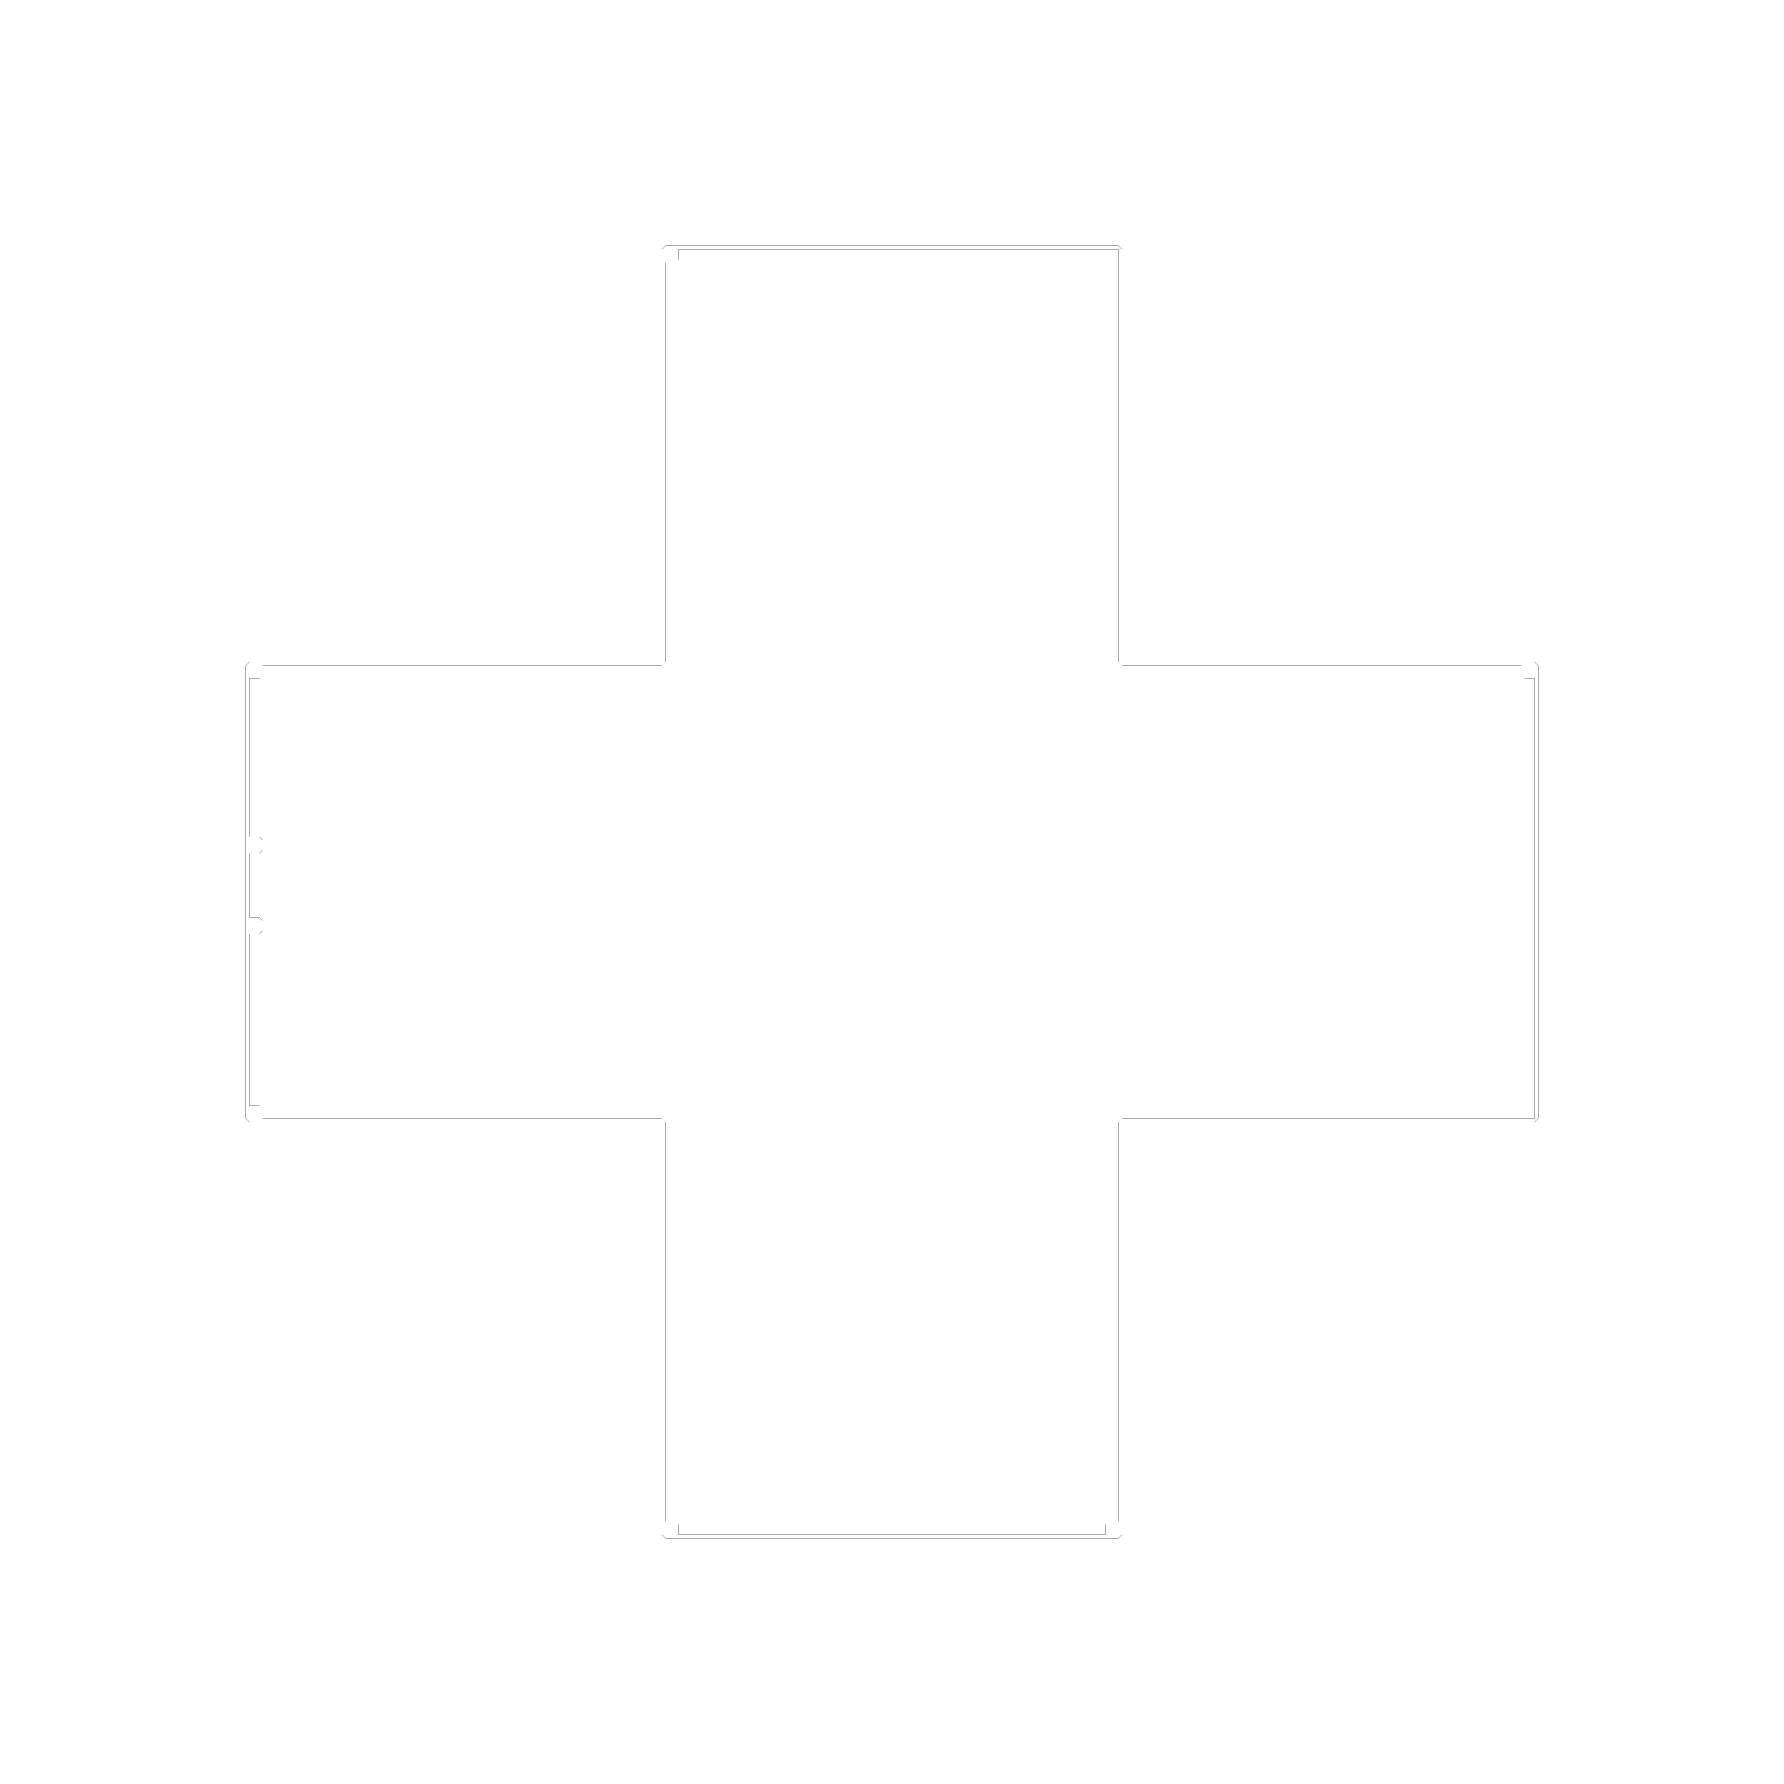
# Model space of a CAD drawing. Header units: metres. Extents: x 0 to 4935, y -4935 to 0.
import ezdxf

# ---------------------------------------------------------------- set-up
doc = ezdxf.new("R2010")
doc.units = ezdxf.units.M
doc.layers.add('conductor', color=1, linetype='Continuous')
doc.layers.add('substrate', color=5, linetype='Continuous')

msp = doc.modelspace()

# ---------------------------------------------------------------- linework, layer by layer
at = {"layer": 'conductor', "const_width": 0.5}
msp.add_lwpolyline([(1854.2, -618.1), (1854.2, -627.7), (1854.2, -637.4), (1854.2, -647), (1844.6, -656.7), (1834.9, -656.7), (1825.3, -656.7), (1815.6, -656.7), (1815.6, -666.4), (1815.6, -676), (1815.6, -685.7), (1815.6, -695.3), (1815.6, -705), (1815.6, -714.6), (1815.6, -724.3), (1815.6, -734), (1815.6, -743.6), (1815.6, -753.3), (1815.6, -762.9), (1815.6, -772.6), (1815.6, -782.3), (1815.6, -791.9), (1815.6, -801.6), (1815.6, -811.2), (1815.6, -820.9), (1815.6, -830.5), (1815.6, -840.2), (1815.6, -849.9), (1815.6, -859.5), (1815.6, -869.2), (1815.6, -878.8), (1815.6, -888.5), (1815.6, -898.1), (1815.6, -907.8), (1815.6, -917.5), (1815.6, -927.1), (1815.6, -936.8), (1815.6, -946.4), (1815.6, -956.1), (1815.6, -965.7), (1815.6, -975.4), (1815.6, -985.1), (1815.6, -994.7), (1815.6, -1004.4), (1815.6, -1014), (1815.6, -1023.7), (1815.6, -1033.3), (1815.6, -1043), (1815.6, -1052.7), (1815.6, -1062.3), (1815.6, -1072), (1815.6, -1081.6), (1815.6, -1091.3), (1815.6, -1100.9), (1815.6, -1110.6), (1815.6, -1120.3), (1815.6, -1129.9), (1815.6, -1139.6), (1815.6, -1149.2), (1815.6, -1158.9), (1815.6, -1168.5), (1815.6, -1178.2), (1815.6, -1187.9), (1815.6, -1197.5), (1815.6, -1207.2), (1815.6, -1216.8), (1815.6, -1226.5), (1815.6, -1236.1), (1815.6, -1245.8), (1815.6, -1255.5), (1815.6, -1265.1), (1815.6, -1274.8), (1815.6, -1284.4), (1815.6, -1294.1), (1815.6, -1303.8), (1815.6, -1313.4), (1815.6, -1323.1), (1815.6, -1332.7), (1815.6, -1342.4), (1815.6, -1352), (1815.6, -1361.7), (1815.6, -1371.4), (1815.6, -1381), (1815.6, -1390.7), (1815.6, -1400.3), (1815.6, -1410), (1815.6, -1419.6), (1815.6, -1429.3), (1815.6, -1439), (1815.6, -1448.6), (1815.6, -1458.3), (1815.6, -1467.9), (1815.6, -1477.6), (1815.6, -1487.2), (1815.6, -1496.9), (1815.6, -1506.6), (1815.6, -1516.2), (1815.6, -1525.9), (1815.6, -1535.5), (1815.6, -1545.2), (1815.6, -1554.8), (1815.6, -1564.5), (1815.6, -1574.2), (1815.6, -1583.8), (1815.6, -1593.5), (1815.6, -1603.1), (1815.6, -1612.8), (1815.6, -1622.4), (1815.6, -1632.1), (1815.6, -1641.8), (1815.6, -1651.4), (1815.6, -1661.1), (1815.6, -1670.7), (1815.6, -1680.4), (1815.6, -1690), (1815.6, -1699.7), (1815.6, -1709.4), (1815.6, -1719), (1815.6, -1728.7), (1815.6, -1738.3), (1815.6, -1748), (1815.6, -1757.6), (1815.6, -1767.3), (1815.6, -1777), (1815.6, -1786.6), (1815.6, -1796.3), (1815.6, -1805.9), (1805.9, -1815.6), (1796.3, -1815.6), (1786.6, -1815.6), (1777, -1815.6), (1767.3, -1815.6), (1757.6, -1815.6), (1748, -1815.6), (1738.3, -1815.6), (1728.7, -1815.6), (1719, -1815.6), (1709.4, -1815.6), (1699.7, -1815.6), (1690, -1815.6), (1680.4, -1815.6), (1670.7, -1815.6), (1661.1, -1815.6), (1651.4, -1815.6), (1641.8, -1815.6), (1632.1, -1815.6), (1622.4, -1815.6), (1612.8, -1815.6), (1603.1, -1815.6), (1593.5, -1815.6), (1583.8, -1815.6), (1574.2, -1815.6), (1564.5, -1815.6), (1554.8, -1815.6), (1545.2, -1815.6), (1535.5, -1815.6), (1525.9, -1815.6), (1516.2, -1815.6), (1506.6, -1815.6), (1496.9, -1815.6), (1487.2, -1815.6), (1477.6, -1815.6), (1467.9, -1815.6), (1458.3, -1815.6), (1448.6, -1815.6), (1439, -1815.6), (1429.3, -1815.6), (1419.6, -1815.6), (1410, -1815.6), (1400.3, -1815.6), (1390.7, -1815.6), (1381, -1815.6), (1371.4, -1815.6), (1361.7, -1815.6), (1352, -1815.6), (1342.4, -1815.6), (1332.7, -1815.6), (1323.1, -1815.6), (1313.4, -1815.6), (1303.8, -1815.6), (1294.1, -1815.6), (1284.4, -1815.6), (1274.8, -1815.6), (1265.1, -1815.6), (1255.5, -1815.6), (1245.8, -1815.6), (1236.1, -1815.6), (1226.5, -1815.6), (1216.8, -1815.6), (1207.2, -1815.6), (1197.5, -1815.6), (1187.9, -1815.6), (1178.2, -1815.6), (1168.5, -1815.6), (1158.9, -1815.6), (1149.2, -1815.6), (1139.6, -1815.6), (1129.9, -1815.6), (1120.3, -1815.6), (1110.6, -1815.6), (1100.9, -1815.6), (1091.3, -1815.6), (1081.6, -1815.6), (1072, -1815.6), (1062.3, -1815.6), (1052.7, -1815.6), (1043, -1815.6), (1033.3, -1815.6), (1023.7, -1815.6), (1014, -1815.6), (1004.4, -1815.6), (994.7, -1815.6), (985.1, -1815.6), (975.4, -1815.6), (965.7, -1815.6), (956.1, -1815.6), (946.4, -1815.6), (936.8, -1815.6), (927.1, -1815.6), (917.5, -1815.6), (907.8, -1815.6), (898.1, -1815.6), (888.5, -1815.6), (878.8, -1815.6), (869.2, -1815.6), (859.5, -1815.6), (849.9, -1815.6), (840.2, -1815.6), (830.5, -1815.6), (820.9, -1815.6), (811.2, -1815.6), (801.6, -1815.6), (791.9, -1815.6), (782.3, -1815.6), (772.6, -1815.6), (762.9, -1815.6), (753.3, -1815.6), (743.6, -1815.6), (734, -1815.6), (724.3, -1815.6), (714.6, -1815.6), (705, -1815.6), (695.3, -1815.6), (685.7, -1815.6), (676, -1815.6), (666.4, -1815.6), (656.7, -1815.6), (656.7, -1825.3), (656.7, -1834.9), (656.7, -1844.6), (647, -1854.2), (637.4, -1854.2), (627.7, -1854.2), (618.1, -1854.2), (618.1, -1863.9), (618.1, -1873.5), (618.1, -1883.2), (618.1, -1892.9), (618.1, -1902.5), (618.1, -1912.2), (618.1, -1921.8), (618.1, -1931.5), (618.1, -1941.1), (618.1, -1950.8), (618.1, -1960.5), (618.1, -1970.1), (618.1, -1979.8), (618.1, -1989.4), (618.1, -1999.1), (618.1, -2008.7), (618.1, -2018.4), (618.1, -2028.1), (618.1, -2037.7), (618.1, -2047.4), (618.1, -2057), (618.1, -2066.7), (618.1, -2076.3), (618.1, -2086), (618.1, -2095.7), (618.1, -2105.3), (618.1, -2115), (618.1, -2124.6), (618.1, -2134.3), (618.1, -2143.9), (618.1, -2153.6), (618.1, -2163.3), (618.1, -2172.9), (618.1, -2182.6), (618.1, -2192.2), (618.1, -2201.9), (618.1, -2211.5), (618.1, -2221.2), (618.1, -2230.9), (618.1, -2240.5), (618.1, -2250.2), (618.1, -2259.8), (618.1, -2269.5), (618.1, -2279.1), (618.1, -2288.8), (618.1, -2298.5), (618.1, -2308.1), (627.7, -2308.1), (637.4, -2308.1), (647, -2308.1), (656.7, -2317.8), (656.7, -2327.4), (656.7, -2337.1), (656.7, -2346.8), (647, -2356.4), (637.4, -2356.4), (627.7, -2356.4), (618.1, -2356.4), (618.1, -2366.1), (618.1, -2375.7), (618.1, -2385.4), (618.1, -2395), (618.1, -2404.7), (618.1, -2414.4), (618.1, -2424), (618.1, -2433.7), (618.1, -2443.3), (618.1, -2453), (618.1, -2462.6), (618.1, -2472.3), (618.1, -2482), (618.1, -2491.6), (618.1, -2501.3), (618.1, -2510.9), (618.1, -2520.6), (618.1, -2530.2), (618.1, -2539.9), (627.7, -2539.9), (637.4, -2539.9), (647, -2539.9), (656.7, -2549.6), (656.7, -2559.2), (656.7, -2568.9), (656.7, -2578.5), (647, -2588.2), (637.4, -2588.2), (627.7, -2588.2), (618.1, -2588.2), (618.1, -2597.8), (618.1, -2607.5), (618.1, -2617.2), (618.1, -2626.8), (618.1, -2636.5), (618.1, -2646.1), (618.1, -2655.8), (618.1, -2665.4), (618.1, -2675.1), (618.1, -2684.8), (618.1, -2694.4), (618.1, -2704.1), (618.1, -2713.7), (618.1, -2723.4), (618.1, -2733), (618.1, -2742.7), (618.1, -2752.4), (618.1, -2762), (618.1, -2771.7), (618.1, -2781.3), (618.1, -2791), (618.1, -2800.6), (618.1, -2810.3), (618.1, -2820), (618.1, -2829.6), (618.1, -2839.3), (618.1, -2848.9), (618.1, -2858.6), (618.1, -2868.3), (618.1, -2877.9), (618.1, -2887.6), (618.1, -2897.2), (618.1, -2906.9), (618.1, -2916.5), (618.1, -2926.2), (618.1, -2935.9), (618.1, -2945.5), (618.1, -2955.2), (618.1, -2964.8), (618.1, -2974.5), (618.1, -2984.1), (618.1, -2993.8), (618.1, -3003.5), (618.1, -3013.1), (618.1, -3022.8), (618.1, -3032.4), (618.1, -3042.1), (618.1, -3051.7), (618.1, -3061.4), (618.1, -3071.1), (618.1, -3080.7), (627.7, -3080.7), (637.4, -3080.7), (647, -3080.7), (656.7, -3090.4), (656.7, -3100), (656.7, -3109.7), (656.7, -3119.3), (666.4, -3119.3), (676, -3119.3), (685.7, -3119.3), (695.3, -3119.3), (705, -3119.3), (714.6, -3119.3), (724.3, -3119.3), (734, -3119.3), (743.6, -3119.3), (753.3, -3119.3), (762.9, -3119.3), (772.6, -3119.3), (782.3, -3119.3), (791.9, -3119.3), (801.6, -3119.3), (811.2, -3119.3), (820.9, -3119.3), (830.5, -3119.3), (840.2, -3119.3), (849.9, -3119.3), (859.5, -3119.3), (869.2, -3119.3), (878.8, -3119.3), (888.5, -3119.3), (898.1, -3119.3), (907.8, -3119.3), (917.5, -3119.3), (927.1, -3119.3), (936.8, -3119.3), (946.4, -3119.3), (956.1, -3119.3), (965.7, -3119.3), (975.4, -3119.3), (985.1, -3119.3), (994.7, -3119.3), (1004.4, -3119.3), (1014, -3119.3), (1023.7, -3119.3), (1033.3, -3119.3), (1043, -3119.3), (1052.7, -3119.3), (1062.3, -3119.3), (1072, -3119.3), (1081.6, -3119.3), (1091.3, -3119.3), (1100.9, -3119.3), (1110.6, -3119.3), (1120.3, -3119.3), (1129.9, -3119.3), (1139.6, -3119.3), (1149.2, -3119.3), (1158.9, -3119.3), (1168.5, -3119.3), (1178.2, -3119.3), (1187.9, -3119.3), (1197.5, -3119.3), (1207.2, -3119.3), (1216.8, -3119.3), (1226.5, -3119.3), (1236.1, -3119.3), (1245.8, -3119.3), (1255.5, -3119.3), (1265.1, -3119.3), (1274.8, -3119.3), (1284.4, -3119.3), (1294.1, -3119.3), (1303.8, -3119.3), (1313.4, -3119.3), (1323.1, -3119.3), (1332.7, -3119.3), (1342.4, -3119.3), (1352, -3119.3), (1361.7, -3119.3), (1371.4, -3119.3), (1381, -3119.3), (1390.7, -3119.3), (1400.3, -3119.3), (1410, -3119.3), (1419.6, -3119.3), (1429.3, -3119.3), (1439, -3119.3), (1448.6, -3119.3), (1458.3, -3119.3), (1467.9, -3119.3), (1477.6, -3119.3), (1487.2, -3119.3), (1496.9, -3119.3), (1506.6, -3119.3), (1516.2, -3119.3), (1525.9, -3119.3), (1535.5, -3119.3), (1545.2, -3119.3), (1554.8, -3119.3), (1564.5, -3119.3), (1574.2, -3119.3), (1583.8, -3119.3), (1593.5, -3119.3), (1603.1, -3119.3), (1612.8, -3119.3), (1622.4, -3119.3), (1632.1, -3119.3), (1641.8, -3119.3), (1651.4, -3119.3), (1661.1, -3119.3), (1670.7, -3119.3), (1680.4, -3119.3), (1690, -3119.3), (1699.7, -3119.3), (1709.4, -3119.3), (1719, -3119.3), (1728.7, -3119.3), (1738.3, -3119.3), (1748, -3119.3), (1757.6, -3119.3), (1767.3, -3119.3), (1777, -3119.3), (1786.6, -3119.3), (1796.3, -3119.3), (1805.9, -3119.3), (1815.6, -3129), (1815.6, -3138.7), (1815.6, -3148.3), (1815.6, -3158), (1815.6, -3167.6), (1815.6, -3177.3), (1815.6, -3186.9), (1815.6, -3196.6), (1815.6, -3206.3), (1815.6, -3215.9), (1815.6, -3225.6), (1815.6, -3235.2), (1815.6, -3244.9), (1815.6, -3254.5), (1815.6, -3264.2), (1815.6, -3273.9), (1815.6, -3283.5), (1815.6, -3293.2), (1815.6, -3302.8), (1815.6, -3312.5), (1815.6, -3322.1), (1815.6, -3331.8), (1815.6, -3341.5), (1815.6, -3351.1), (1815.6, -3360.8), (1815.6, -3370.4), (1815.6, -3380.1), (1815.6, -3389.8), (1815.6, -3399.4), (1815.6, -3409.1), (1815.6, -3418.7), (1815.6, -3428.4), (1815.6, -3438), (1815.6, -3447.7), (1815.6, -3457.4), (1815.6, -3467), (1815.6, -3476.7), (1815.6, -3486.3), (1815.6, -3496), (1815.6, -3505.6), (1815.6, -3515.3), (1815.6, -3525), (1815.6, -3534.6), (1815.6, -3544.3), (1815.6, -3553.9), (1815.6, -3563.6), (1815.6, -3573.2), (1815.6, -3582.9), (1815.6, -3592.6), (1815.6, -3602.2), (1815.6, -3611.9), (1815.6, -3621.5), (1815.6, -3631.2), (1815.6, -3640.8), (1815.6, -3650.5), (1815.6, -3660.2), (1815.6, -3669.8), (1815.6, -3679.5), (1815.6, -3689.1), (1815.6, -3698.8), (1815.6, -3708.4), (1815.6, -3718.1), (1815.6, -3727.8), (1815.6, -3737.4), (1815.6, -3747.1), (1815.6, -3756.7), (1815.6, -3766.4), (1815.6, -3776), (1815.6, -3785.7), (1815.6, -3795.4), (1815.6, -3805), (1815.6, -3814.7), (1815.6, -3824.3), (1815.6, -3834), (1815.6, -3843.6), (1815.6, -3853.3), (1815.6, -3863), (1815.6, -3872.6), (1815.6, -3882.3), (1815.6, -3891.9), (1815.6, -3901.6), (1815.6, -3911.3), (1815.6, -3920.9), (1815.6, -3930.6), (1815.6, -3940.2), (1815.6, -3949.9), (1815.6, -3959.5), (1815.6, -3969.2), (1815.6, -3978.9), (1815.6, -3988.5), (1815.6, -3998.2), (1815.6, -4007.8), (1815.6, -4017.5), (1815.6, -4027.1), (1815.6, -4036.8), (1815.6, -4046.5), (1815.6, -4056.1), (1815.6, -4065.8), (1815.6, -4075.4), (1815.6, -4085.1), (1815.6, -4094.7), (1815.6, -4104.4), (1815.6, -4114.1), (1815.6, -4123.7), (1815.6, -4133.4), (1815.6, -4143), (1815.6, -4152.7), (1815.6, -4162.3), (1815.6, -4172), (1815.6, -4181.7), (1815.6, -4191.3), (1815.6, -4201), (1815.6, -4210.6), (1815.6, -4220.3), (1815.6, -4229.9), (1815.6, -4239.6), (1815.6, -4249.3), (1815.6, -4258.9), (1815.6, -4268.6), (1815.6, -4278.2), (1825.3, -4278.2), (1834.9, -4278.2), (1844.6, -4278.2), (1854.2, -4287.9), (1854.2, -4297.5), (1854.2, -4307.2), (1854.2, -4316.9), (1863.9, -4316.9), (1873.5, -4316.9), (1883.2, -4316.9), (1892.9, -4316.9), (1902.5, -4316.9), (1912.2, -4316.9), (1921.8, -4316.9), (1931.5, -4316.9), (1941.1, -4316.9), (1950.8, -4316.9), (1960.5, -4316.9), (1970.1, -4316.9), (1979.8, -4316.9), (1989.4, -4316.9), (1999.1, -4316.9), (2008.7, -4316.9), (2018.4, -4316.9), (2028.1, -4316.9), (2037.7, -4316.9), (2047.4, -4316.9), (2057, -4316.9), (2066.7, -4316.9), (2076.3, -4316.9), (2086, -4316.9), (2095.7, -4316.9), (2105.3, -4316.9), (2115, -4316.9), (2124.6, -4316.9), (2134.3, -4316.9), (2143.9, -4316.9), (2153.6, -4316.9), (2163.3, -4316.9), (2172.9, -4316.9), (2182.6, -4316.9), (2192.2, -4316.9), (2201.9, -4316.9), (2211.5, -4316.9), (2221.2, -4316.9), (2230.9, -4316.9), (2240.5, -4316.9), (2250.2, -4316.9), (2259.8, -4316.9), (2269.5, -4316.9), (2279.1, -4316.9), (2288.8, -4316.9), (2298.5, -4316.9), (2308.1, -4316.9), (2317.8, -4316.9), (2327.4, -4316.9), (2337.1, -4316.9), (2346.8, -4316.9), (2356.4, -4316.9), (2366.1, -4316.9), (2375.7, -4316.9), (2385.4, -4316.9), (2395, -4316.9), (2404.7, -4316.9), (2414.4, -4316.9), (2424, -4316.9), (2433.7, -4316.9), (2443.3, -4316.9), (2453, -4316.9), (2462.6, -4316.9), (2472.3, -4316.9), (2482, -4316.9), (2491.6, -4316.9), (2501.3, -4316.9), (2510.9, -4316.9), (2520.6, -4316.9), (2530.2, -4316.9), (2539.9, -4316.9), (2549.6, -4316.9), (2559.2, -4316.9), (2568.9, -4316.9), (2578.5, -4316.9), (2588.2, -4316.9), (2597.8, -4316.9), (2607.5, -4316.9), (2617.2, -4316.9), (2626.8, -4316.9), (2636.5, -4316.9), (2646.1, -4316.9), (2655.8, -4316.9), (2665.4, -4316.9), (2675.1, -4316.9), (2684.8, -4316.9), (2694.4, -4316.9), (2704.1, -4316.9), (2713.7, -4316.9), (2723.4, -4316.9), (2733, -4316.9), (2742.7, -4316.9), (2752.4, -4316.9), (2762, -4316.9), (2771.7, -4316.9), (2781.3, -4316.9), (2791, -4316.9), (2800.6, -4316.9), (2810.3, -4316.9), (2820, -4316.9), (2829.6, -4316.9), (2839.3, -4316.9), (2848.9, -4316.9), (2858.6, -4316.9), (2868.3, -4316.9), (2877.9, -4316.9), (2887.6, -4316.9), (2897.2, -4316.9), (2906.9, -4316.9), (2916.5, -4316.9), (2926.2, -4316.9), (2935.9, -4316.9), (2945.5, -4316.9), (2955.2, -4316.9), (2964.8, -4316.9), (2974.5, -4316.9), (2984.1, -4316.9), (2993.8, -4316.9), (3003.5, -4316.9), (3013.1, -4316.9), (3022.8, -4316.9), (3032.4, -4316.9), (3042.1, -4316.9), (3051.7, -4316.9), (3061.4, -4316.9), (3071.1, -4316.9), (3080.7, -4316.9), (3080.7, -4307.2), (3080.7, -4297.5), (3080.7, -4287.9), (3090.4, -4278.2), (3100, -4278.2), (3109.7, -4278.2), (3119.3, -4278.2), (3119.3, -4268.6), (3119.3, -4258.9), (3119.3, -4249.3), (3119.3, -4239.6), (3119.3, -4229.9), (3119.3, -4220.3), (3119.3, -4210.6), (3119.3, -4201), (3119.3, -4191.3), (3119.3, -4181.7), (3119.3, -4172), (3119.3, -4162.3), (3119.3, -4152.7), (3119.3, -4143), (3119.3, -4133.4), (3119.3, -4123.7), (3119.3, -4114.1), (3119.3, -4104.4), (3119.3, -4094.7), (3119.3, -4085.1), (3119.3, -4075.4), (3119.3, -4065.8), (3119.3, -4056.1), (3119.3, -4046.5), (3119.3, -4036.8), (3119.3, -4027.1), (3119.3, -4017.5), (3119.3, -4007.8), (3119.3, -3998.2), (3119.3, -3988.5), (3119.3, -3978.9), (3119.3, -3969.2), (3119.3, -3959.5), (3119.3, -3949.9), (3119.3, -3940.2), (3119.3, -3930.6), (3119.3, -3920.9), (3119.3, -3911.3), (3119.3, -3901.6), (3119.3, -3891.9), (3119.3, -3882.3), (3119.3, -3872.6), (3119.3, -3863), (3119.3, -3853.3), (3119.3, -3843.6), (3119.3, -3834), (3119.3, -3824.3), (3119.3, -3814.7), (3119.3, -3805), (3119.3, -3795.4), (3119.3, -3785.7), (3119.3, -3776), (3119.3, -3766.4), (3119.3, -3756.7), (3119.3, -3747.1), (3119.3, -3737.4), (3119.3, -3727.8), (3119.3, -3718.1), (3119.3, -3708.4), (3119.3, -3698.8), (3119.3, -3689.1), (3119.3, -3679.5), (3119.3, -3669.8), (3119.3, -3660.2), (3119.3, -3650.5), (3119.3, -3640.8), (3119.3, -3631.2), (3119.3, -3621.5), (3119.3, -3611.9), (3119.3, -3602.2), (3119.3, -3592.6), (3119.3, -3582.9), (3119.3, -3573.2), (3119.3, -3563.6), (3119.3, -3553.9), (3119.3, -3544.3), (3119.3, -3534.6), (3119.3, -3525), (3119.3, -3515.3), (3119.3, -3505.6), (3119.3, -3496), (3119.3, -3486.3), (3119.3, -3476.7), (3119.3, -3467), (3119.3, -3457.4), (3119.3, -3447.7), (3119.3, -3438), (3119.3, -3428.4), (3119.3, -3418.7), (3119.3, -3409.1), (3119.3, -3399.4), (3119.3, -3389.8), (3119.3, -3380.1), (3119.3, -3370.4), (3119.3, -3360.8), (3119.3, -3351.1), (3119.3, -3341.5), (3119.3, -3331.8), (3119.3, -3322.1), (3119.3, -3312.5), (3119.3, -3302.8), (3119.3, -3293.2), (3119.3, -3283.5), (3119.3, -3273.9), (3119.3, -3264.2), (3119.3, -3254.5), (3119.3, -3244.9), (3119.3, -3235.2), (3119.3, -3225.6), (3119.3, -3215.9), (3119.3, -3206.3), (3119.3, -3196.6), (3119.3, -3186.9), (3119.3, -3177.3), (3119.3, -3167.6), (3119.3, -3158), (3119.3, -3148.3), (3119.3, -3138.7), (3119.3, -3129), (3129, -3119.3), (3138.7, -3119.3), (3148.3, -3119.3), (3158, -3119.3), (3167.6, -3119.3), (3177.3, -3119.3), (3186.9, -3119.3), (3196.6, -3119.3), (3206.3, -3119.3), (3215.9, -3119.3), (3225.6, -3119.3), (3235.2, -3119.3), (3244.9, -3119.3), (3254.5, -3119.3), (3264.2, -3119.3), (3273.9, -3119.3), (3283.5, -3119.3), (3293.2, -3119.3), (3302.8, -3119.3), (3312.5, -3119.3), (3322.1, -3119.3), (3331.8, -3119.3), (3341.5, -3119.3), (3351.1, -3119.3), (3360.8, -3119.3), (3370.4, -3119.3), (3380.1, -3119.3), (3389.8, -3119.3), (3399.4, -3119.3), (3409.1, -3119.3), (3418.7, -3119.3), (3428.4, -3119.3), (3438, -3119.3), (3447.7, -3119.3), (3457.4, -3119.3), (3467, -3119.3), (3476.7, -3119.3), (3486.3, -3119.3), (3496, -3119.3), (3505.6, -3119.3), (3515.3, -3119.3), (3525, -3119.3), (3534.6, -3119.3), (3544.3, -3119.3), (3553.9, -3119.3), (3563.6, -3119.3), (3573.2, -3119.3), (3582.9, -3119.3), (3592.6, -3119.3), (3602.2, -3119.3), (3611.9, -3119.3), (3621.5, -3119.3), (3631.2, -3119.3), (3640.8, -3119.3), (3650.5, -3119.3), (3660.2, -3119.3), (3669.8, -3119.3), (3679.5, -3119.3), (3689.1, -3119.3), (3698.8, -3119.3), (3708.4, -3119.3), (3718.1, -3119.3), (3727.8, -3119.3), (3737.4, -3119.3), (3747.1, -3119.3), (3756.7, -3119.3), (3766.4, -3119.3), (3776, -3119.3), (3785.7, -3119.3), (3795.4, -3119.3), (3805, -3119.3), (3814.7, -3119.3), (3824.3, -3119.3), (3834, -3119.3), (3843.6, -3119.3), (3853.3, -3119.3), (3863, -3119.3), (3872.6, -3119.3), (3882.3, -3119.3), (3891.9, -3119.3), (3901.6, -3119.3), (3911.3, -3119.3), (3920.9, -3119.3), (3930.6, -3119.3), (3940.2, -3119.3), (3949.9, -3119.3), (3959.5, -3119.3), (3969.2, -3119.3), (3978.9, -3119.3), (3988.5, -3119.3), (3998.2, -3119.3), (4007.8, -3119.3), (4017.5, -3119.3), (4027.1, -3119.3), (4036.8, -3119.3), (4046.5, -3119.3), (4056.1, -3119.3), (4065.8, -3119.3), (4075.4, -3119.3), (4085.1, -3119.3), (4094.7, -3119.3), (4104.4, -3119.3), (4114.1, -3119.3), (4123.7, -3119.3), (4133.4, -3119.3), (4143, -3119.3), (4152.7, -3119.3), (4162.3, -3119.3), (4172, -3119.3), (4181.7, -3119.3), (4191.3, -3119.3), (4201, -3119.3), (4210.6, -3119.3), (4220.3, -3119.3), (4229.9, -3119.3), (4239.6, -3119.3), (4249.3, -3119.3), (4258.9, -3119.3), (4268.6, -3119.3), (4278.2, -3119.3), (4287.9, -3119.3), (4297.5, -3119.3), (4307.2, -3119.3), (4316.9, -3119.3), (4316.9, -3109.7), (4316.9, -3100), (4316.9, -3090.4), (4316.9, -3080.7), (4316.9, -3071.1), (4316.9, -3061.4), (4316.9, -3051.7), (4316.9, -3042.1), (4316.9, -3032.4), (4316.9, -3022.8), (4316.9, -3013.1), (4316.9, -3003.5), (4316.9, -2993.8), (4316.9, -2984.1), (4316.9, -2974.5), (4316.9, -2964.8), (4316.9, -2955.2), (4316.9, -2945.5), (4316.9, -2935.9), (4316.9, -2926.2), (4316.9, -2916.5), (4316.9, -2906.9), (4316.9, -2897.2), (4316.9, -2887.6), (4316.9, -2877.9), (4316.9, -2868.3), (4316.9, -2858.6), (4316.9, -2848.9), (4316.9, -2839.3), (4316.9, -2829.6), (4316.9, -2820), (4316.9, -2810.3), (4316.9, -2800.6), (4316.9, -2791), (4316.9, -2781.3), (4316.9, -2771.7), (4316.9, -2762), (4316.9, -2752.4), (4316.9, -2742.7), (4316.9, -2733), (4316.9, -2723.4), (4316.9, -2713.7), (4316.9, -2704.1), (4316.9, -2694.4), (4316.9, -2684.8), (4316.9, -2675.1), (4316.9, -2665.4), (4316.9, -2655.8), (4316.9, -2646.1), (4316.9, -2636.5), (4316.9, -2626.8), (4316.9, -2617.2), (4316.9, -2607.5), (4316.9, -2597.8), (4316.9, -2588.2), (4316.9, -2578.5), (4316.9, -2568.9), (4316.9, -2559.2), (4316.9, -2549.6), (4316.9, -2539.9), (4316.9, -2530.2), (4316.9, -2520.6), (4316.9, -2510.9), (4316.9, -2501.3), (4316.9, -2491.6), (4316.9, -2482), (4316.9, -2472.3), (4316.9, -2462.6), (4316.9, -2453), (4316.9, -2443.3), (4316.9, -2433.7), (4316.9, -2424), (4316.9, -2414.4), (4316.9, -2404.7), (4316.9, -2395), (4316.9, -2385.4), (4316.9, -2375.7), (4316.9, -2366.1), (4316.9, -2356.4), (4316.9, -2346.8), (4316.9, -2337.1), (4316.9, -2327.4), (4316.9, -2317.8), (4316.9, -2308.1), (4316.9, -2298.5), (4316.9, -2288.8), (4316.9, -2279.1), (4316.9, -2269.5), (4316.9, -2259.8), (4316.9, -2250.2), (4316.9, -2240.5), (4316.9, -2230.9), (4316.9, -2221.2), (4316.9, -2211.5), (4316.9, -2201.9), (4316.9, -2192.2), (4316.9, -2182.6), (4316.9, -2172.9), (4316.9, -2163.3), (4316.9, -2153.6), (4316.9, -2143.9), (4316.9, -2134.3), (4316.9, -2124.6), (4316.9, -2115), (4316.9, -2105.3), (4316.9, -2095.7), (4316.9, -2086), (4316.9, -2076.3), (4316.9, -2066.7), (4316.9, -2057), (4316.9, -2047.4), (4316.9, -2037.7), (4316.9, -2028.1), (4316.9, -2018.4), (4316.9, -2008.7), (4316.9, -1999.1), (4316.9, -1989.4), (4316.9, -1979.8), (4316.9, -1970.1), (4316.9, -1960.5), (4316.9, -1950.8), (4316.9, -1941.1), (4316.9, -1931.5), (4316.9, -1921.8), (4316.9, -1912.2), (4316.9, -1902.5), (4316.9, -1892.9), (4316.9, -1883.2), (4316.9, -1873.5), (4316.9, -1863.9), (4316.9, -1854.2), (4307.2, -1854.2), (4297.5, -1854.2), (4287.9, -1854.2), (4278.2, -1844.6), (4278.2, -1834.9), (4278.2, -1825.3), (4278.2, -1815.6), (4268.6, -1815.6), (4258.9, -1815.6), (4249.3, -1815.6), (4239.6, -1815.6), (4229.9, -1815.6), (4220.3, -1815.6), (4210.6, -1815.6), (4201, -1815.6), (4191.3, -1815.6), (4181.7, -1815.6), (4172, -1815.6), (4162.3, -1815.6), (4152.7, -1815.6), (4143, -1815.6), (4133.4, -1815.6), (4123.7, -1815.6), (4114.1, -1815.6), (4104.4, -1815.6), (4094.7, -1815.6), (4085.1, -1815.6), (4075.4, -1815.6), (4065.8, -1815.6), (4056.1, -1815.6), (4046.5, -1815.6), (4036.8, -1815.6), (4027.1, -1815.6), (4017.5, -1815.6), (4007.8, -1815.6), (3998.2, -1815.6), (3988.5, -1815.6), (3978.9, -1815.6), (3969.2, -1815.6), (3959.5, -1815.6), (3949.9, -1815.6), (3940.2, -1815.6), (3930.6, -1815.6), (3920.9, -1815.6), (3911.3, -1815.6), (3901.6, -1815.6), (3891.9, -1815.6), (3882.3, -1815.6), (3872.6, -1815.6), (3863, -1815.6), (3853.3, -1815.6), (3843.6, -1815.6), (3834, -1815.6), (3824.3, -1815.6), (3814.7, -1815.6), (3805, -1815.6), (3795.4, -1815.6), (3785.7, -1815.6), (3776, -1815.6), (3766.4, -1815.6), (3756.7, -1815.6), (3747.1, -1815.6), (3737.4, -1815.6), (3727.8, -1815.6), (3718.1, -1815.6), (3708.4, -1815.6), (3698.8, -1815.6), (3689.1, -1815.6), (3679.5, -1815.6), (3669.8, -1815.6), (3660.2, -1815.6), (3650.5, -1815.6), (3640.8, -1815.6), (3631.2, -1815.6), (3621.5, -1815.6), (3611.9, -1815.6), (3602.2, -1815.6), (3592.6, -1815.6), (3582.9, -1815.6), (3573.2, -1815.6), (3563.6, -1815.6), (3553.9, -1815.6), (3544.3, -1815.6), (3534.6, -1815.6), (3525, -1815.6), (3515.3, -1815.6), (3505.6, -1815.6), (3496, -1815.6), (3486.3, -1815.6), (3476.7, -1815.6), (3467, -1815.6), (3457.4, -1815.6), (3447.7, -1815.6), (3438, -1815.6), (3428.4, -1815.6), (3418.7, -1815.6), (3409.1, -1815.6), (3399.4, -1815.6), (3389.8, -1815.6), (3380.1, -1815.6), (3370.4, -1815.6), (3360.8, -1815.6), (3351.1, -1815.6), (3341.5, -1815.6), (3331.8, -1815.6), (3322.1, -1815.6), (3312.5, -1815.6), (3302.8, -1815.6), (3293.2, -1815.6), (3283.5, -1815.6), (3273.9, -1815.6), (3264.2, -1815.6), (3254.5, -1815.6), (3244.9, -1815.6), (3235.2, -1815.6), (3225.6, -1815.6), (3215.9, -1815.6), (3206.3, -1815.6), (3196.6, -1815.6), (3186.9, -1815.6), (3177.3, -1815.6), (3167.6, -1815.6), (3158, -1815.6), (3148.3, -1815.6), (3138.7, -1815.6), (3129, -1815.6), (3119.3, -1805.9), (3119.3, -1796.3), (3119.3, -1786.6), (3119.3, -1777), (3119.3, -1767.3), (3119.3, -1757.6), (3119.3, -1748), (3119.3, -1738.3), (3119.3, -1728.7), (3119.3, -1719), (3119.3, -1709.4), (3119.3, -1699.7), (3119.3, -1690), (3119.3, -1680.4), (3119.3, -1670.7), (3119.3, -1661.1), (3119.3, -1651.4), (3119.3, -1641.8), (3119.3, -1632.1), (3119.3, -1622.4), (3119.3, -1612.8), (3119.3, -1603.1), (3119.3, -1593.5), (3119.3, -1583.8), (3119.3, -1574.2), (3119.3, -1564.5), (3119.3, -1554.8), (3119.3, -1545.2), (3119.3, -1535.5), (3119.3, -1525.9), (3119.3, -1516.2), (3119.3, -1506.6), (3119.3, -1496.9), (3119.3, -1487.2), (3119.3, -1477.6), (3119.3, -1467.9), (3119.3, -1458.3), (3119.3, -1448.6), (3119.3, -1439), (3119.3, -1429.3), (3119.3, -1419.6), (3119.3, -1410), (3119.3, -1400.3), (3119.3, -1390.7), (3119.3, -1381), (3119.3, -1371.4), (3119.3, -1361.7), (3119.3, -1352), (3119.3, -1342.4), (3119.3, -1332.7), (3119.3, -1323.1), (3119.3, -1313.4), (3119.3, -1303.8), (3119.3, -1294.1), (3119.3, -1284.4), (3119.3, -1274.8), (3119.3, -1265.1), (3119.3, -1255.5), (3119.3, -1245.8), (3119.3, -1236.1), (3119.3, -1226.5), (3119.3, -1216.8), (3119.3, -1207.2), (3119.3, -1197.5), (3119.3, -1187.9), (3119.3, -1178.2), (3119.3, -1168.5), (3119.3, -1158.9), (3119.3, -1149.2), (3119.3, -1139.6), (3119.3, -1129.9), (3119.3, -1120.3), (3119.3, -1110.6), (3119.3, -1100.9), (3119.3, -1091.3), (3119.3, -1081.6), (3119.3, -1072), (3119.3, -1062.3), (3119.3, -1052.7), (3119.3, -1043), (3119.3, -1033.3), (3119.3, -1023.7), (3119.3, -1014), (3119.3, -1004.4), (3119.3, -994.7), (3119.3, -985.1), (3119.3, -975.4), (3119.3, -965.7), (3119.3, -956.1), (3119.3, -946.4), (3119.3, -936.8), (3119.3, -927.1), (3119.3, -917.5), (3119.3, -907.8), (3119.3, -898.1), (3119.3, -888.5), (3119.3, -878.8), (3119.3, -869.2), (3119.3, -859.5), (3119.3, -849.9), (3119.3, -840.2), (3119.3, -830.5), (3119.3, -820.9), (3119.3, -811.2), (3119.3, -801.6), (3119.3, -791.9), (3119.3, -782.3), (3119.3, -772.6), (3119.3, -762.9), (3119.3, -753.3), (3119.3, -743.6), (3119.3, -734), (3119.3, -724.3), (3119.3, -714.6), (3119.3, -705), (3119.3, -695.3), (3119.3, -685.7), (3119.3, -676), (3119.3, -666.4), (3119.3, -656.7), (3119.3, -647), (3119.3, -637.4), (3119.3, -627.7), (3119.3, -618.1), (3109.7, -618.1), (3100, -618.1), (3090.4, -618.1), (3080.7, -618.1), (3071.1, -618.1), (3061.4, -618.1), (3051.7, -618.1), (3042.1, -618.1), (3032.4, -618.1), (3022.8, -618.1), (3013.1, -618.1), (3003.5, -618.1), (2993.8, -618.1), (2984.1, -618.1), (2974.5, -618.1), (2964.8, -618.1), (2955.2, -618.1), (2945.5, -618.1), (2935.9, -618.1), (2926.2, -618.1), (2916.5, -618.1), (2906.9, -618.1), (2897.2, -618.1), (2887.6, -618.1), (2877.9, -618.1), (2868.3, -618.1), (2858.6, -618.1), (2848.9, -618.1), (2839.3, -618.1), (2829.6, -618.1), (2820, -618.1), (2810.3, -618.1), (2800.6, -618.1), (2791, -618.1), (2781.3, -618.1), (2771.7, -618.1), (2762, -618.1), (2752.4, -618.1), (2742.7, -618.1), (2733, -618.1), (2723.4, -618.1), (2713.7, -618.1), (2704.1, -618.1), (2694.4, -618.1), (2684.8, -618.1), (2675.1, -618.1), (2665.4, -618.1), (2655.8, -618.1), (2646.1, -618.1), (2636.5, -618.1), (2626.8, -618.1), (2617.2, -618.1), (2607.5, -618.1), (2597.8, -618.1), (2588.2, -618.1), (2578.5, -618.1), (2568.9, -618.1), (2559.2, -618.1), (2549.6, -618.1), (2539.9, -618.1), (2530.2, -618.1), (2520.6, -618.1), (2510.9, -618.1), (2501.3, -618.1), (2491.6, -618.1), (2482, -618.1), (2472.3, -618.1), (2462.6, -618.1), (2453, -618.1), (2443.3, -618.1), (2433.7, -618.1), (2424, -618.1), (2414.4, -618.1), (2404.7, -618.1), (2395, -618.1), (2385.4, -618.1), (2375.7, -618.1), (2366.1, -618.1), (2356.4, -618.1), (2346.8, -618.1), (2337.1, -618.1), (2327.4, -618.1), (2317.8, -618.1), (2308.1, -618.1), (2298.5, -618.1), (2288.8, -618.1), (2279.1, -618.1), (2269.5, -618.1), (2259.8, -618.1), (2250.2, -618.1), (2240.5, -618.1), (2230.9, -618.1), (2221.2, -618.1), (2211.5, -618.1), (2201.9, -618.1), (2192.2, -618.1), (2182.6, -618.1), (2172.9, -618.1), (2163.3, -618.1), (2153.6, -618.1), (2143.9, -618.1), (2134.3, -618.1), (2124.6, -618.1), (2115, -618.1), (2105.3, -618.1), (2095.7, -618.1), (2086, -618.1), (2076.3, -618.1), (2066.7, -618.1), (2057, -618.1), (2047.4, -618.1), (2037.7, -618.1), (2028.1, -618.1), (2018.4, -618.1), (2008.7, -618.1), (1999.1, -618.1), (1989.4, -618.1), (1979.8, -618.1), (1970.1, -618.1), (1960.5, -618.1), (1950.8, -618.1), (1941.1, -618.1), (1931.5, -618.1), (1921.8, -618.1), (1912.2, -618.1), (1902.5, -618.1), (1892.9, -618.1), (1883.2, -618.1), (1873.5, -618.1), (1863.9, -618.1)], close=True, dxfattribs=at)
at = {"layer": 'substrate', "const_width": 0.5}
for points in [[(0, 0), (0, -9.7), (0, -19.3), (0, -29), (0, -38.6), (0, -48.3), (0, -57.9), (0, -67.6), (0, -77.3), (0, -86.9), (0, -96.6), (0, -106.2), (0, -115.9), (0, -125.5), (0, -135.2), (0, -144.9), (0, -154.5), (0, -164.2), (0, -173.8), (0, -183.5), (0, -193.1), (0, -202.8), (0, -212.5), (0, -222.1), (0, -231.8), (0, -241.4), (0, -251.1), (0, -260.8), (0, -270.4), (0, -280.1), (0, -289.7), (0, -299.4), (0, -309), (0, -318.7), (0, -328.4), (0, -338), (0, -347.7), (0, -357.3), (0, -367), (0, -376.6), (0, -386.3), (0, -396), (0, -405.6), (0, -415.3), (0, -424.9), (0, -434.6), (0, -444.2), (0, -453.9), (0, -463.6), (0, -473.2), (0, -482.9), (0, -492.5), (0, -502.2), (0, -511.8), (0, -521.5), (0, -531.2), (0, -540.8), (0, -550.5), (0, -560.1), (0, -569.8), (0, -579.4), (0, -589.1), (0, -598.8), (0, -608.4), (0, -618.1), (0, -627.7), (0, -637.4), (0, -647), (0, -656.7), (0, -666.4), (0, -676), (0, -685.7), (0, -695.3), (0, -705), (0, -714.6), (0, -724.3), (0, -734), (0, -743.6), (0, -753.3), (0, -762.9), (0, -772.6), (0, -782.3), (0, -791.9), (0, -801.6), (0, -811.2), (0, -820.9), (0, -830.5), (0, -840.2), (0, -849.9), (0, -859.5), (0, -869.2), (0, -878.8), (0, -888.5), (0, -898.1), (0, -907.8), (0, -917.5), (0, -927.1), (0, -936.8), (0, -946.4), (0, -956.1), (0, -965.7), (0, -975.4), (0, -985.1), (0, -994.7), (0, -1004.4), (0, -1014), (0, -1023.7), (0, -1033.3), (0, -1043), (0, -1052.7), (0, -1062.3), (0, -1072), (0, -1081.6), (0, -1091.3), (0, -1100.9), (0, -1110.6), (0, -1120.3), (0, -1129.9), (0, -1139.6), (0, -1149.2), (0, -1158.9), (0, -1168.5), (0, -1178.2), (0, -1187.9), (0, -1197.5), (0, -1207.2), (0, -1216.8), (0, -1226.5), (0, -1236.1), (0, -1245.8), (0, -1255.5), (0, -1265.1), (0, -1274.8), (0, -1284.4), (0, -1294.1), (0, -1303.8), (0, -1313.4), (0, -1323.1), (0, -1332.7), (0, -1342.4), (0, -1352), (0, -1361.7), (0, -1371.4), (0, -1381), (0, -1390.7), (0, -1400.3), (0, -1410), (0, -1419.6), (0, -1429.3), (0, -1439), (0, -1448.6), (0, -1458.3), (0, -1467.9), (0, -1477.6), (0, -1487.2), (0, -1496.9), (0, -1506.6), (0, -1516.2), (0, -1525.9), (0, -1535.5), (0, -1545.2), (0, -1554.8), (0, -1564.5), (0, -1574.2), (0, -1583.8), (0, -1593.5), (0, -1603.1), (0, -1612.8), (0, -1622.4), (0, -1632.1), (0, -1641.8), (0, -1651.4), (0, -1661.1), (0, -1670.7), (0, -1680.4), (0, -1690), (0, -1699.7), (0, -1709.4), (0, -1719), (0, -1728.7), (0, -1738.3), (0, -1748), (0, -1757.6), (0, -1767.3), (0, -1777), (0, -1786.6), (0, -1796.3), (0, -1805.9), (0, -1815.6), (0, -1825.3), (0, -1834.9), (0, -1844.6), (0, -1854.2), (0, -1863.9), (0, -1873.5), (0, -1883.2), (0, -1892.9), (0, -1902.5), (0, -1912.2), (0, -1921.8), (0, -1931.5), (0, -1941.1), (0, -1950.8), (0, -1960.5), (0, -1970.1), (0, -1979.8), (0, -1989.4), (0, -1999.1), (0, -2008.7), (0, -2018.4), (0, -2028.1), (0, -2037.7), (0, -2047.4), (0, -2057), (0, -2066.7), (0, -2076.3), (0, -2086), (0, -2095.7), (0, -2105.3), (0, -2115), (0, -2124.6), (0, -2134.3), (0, -2143.9), (0, -2153.6), (0, -2163.3), (0, -2172.9), (0, -2182.6), (0, -2192.2), (0, -2201.9), (0, -2211.5), (0, -2221.2), (0, -2230.9), (0, -2240.5), (0, -2250.2), (0, -2259.8), (0, -2269.5), (0, -2279.1), (0, -2288.8), (0, -2298.5), (0, -2308.1), (0, -2317.8), (0, -2327.4), (0, -2337.1), (0, -2346.8), (0, -2356.4), (0, -2366.1), (0, -2375.7), (0, -2385.4), (0, -2395), (0, -2404.7), (0, -2414.4), (0, -2424), (0, -2433.7), (0, -2443.3), (0, -2453), (0, -2462.6), (0, -2472.3), (0, -2482), (0, -2491.6), (0, -2501.3), (0, -2510.9), (0, -2520.6), (0, -2530.2), (0, -2539.9), (0, -2549.6), (0, -2559.2), (0, -2568.9), (0, -2578.5), (0, -2588.2), (0, -2597.8), (0, -2607.5), (0, -2617.2), (0, -2626.8), (0, -2636.5), (0, -2646.1), (0, -2655.8), (0, -2665.4), (0, -2675.1), (0, -2684.8), (0, -2694.4), (0, -2704.1), (0, -2713.7), (0, -2723.4), (0, -2733), (0, -2742.7), (0, -2752.4), (0, -2762), (0, -2771.7), (0, -2781.3), (0, -2791), (0, -2800.6), (0, -2810.3), (0, -2820), (0, -2829.6), (0, -2839.3), (0, -2848.9), (0, -2858.6), (0, -2868.3), (0, -2877.9), (0, -2887.6), (0, -2897.2), (0, -2906.9), (0, -2916.5), (0, -2926.2), (0, -2935.9), (0, -2945.5), (0, -2955.2), (0, -2964.8), (0, -2974.5), (0, -2984.1), (0, -2993.8), (0, -3003.5), (0, -3013.1), (0, -3022.8), (0, -3032.4), (0, -3042.1), (0, -3051.7), (0, -3061.4), (0, -3071.1), (0, -3080.7), (0, -3090.4), (0, -3100), (0, -3109.7), (0, -3119.3), (0, -3129), (0, -3138.7), (0, -3148.3), (0, -3158), (0, -3167.6), (0, -3177.3), (0, -3186.9), (0, -3196.6), (0, -3206.3), (0, -3215.9), (0, -3225.6), (0, -3235.2), (0, -3244.9), (0, -3254.5), (0, -3264.2), (0, -3273.9), (0, -3283.5), (0, -3293.2), (0, -3302.8), (0, -3312.5), (0, -3322.1), (0, -3331.8), (0, -3341.5), (0, -3351.1), (0, -3360.8), (0, -3370.4), (0, -3380.1), (0, -3389.8), (0, -3399.4), (0, -3409.1), (0, -3418.7), (0, -3428.4), (0, -3438), (0, -3447.7), (0, -3457.4), (0, -3467), (0, -3476.7), (0, -3486.3), (0, -3496), (0, -3505.6), (0, -3515.3), (0, -3525), (0, -3534.6), (0, -3544.3), (0, -3553.9), (0, -3563.6), (0, -3573.2), (0, -3582.9), (0, -3592.6), (0, -3602.2), (0, -3611.9), (0, -3621.5), (0, -3631.2), (0, -3640.8), (0, -3650.5), (0, -3660.2), (0, -3669.8), (0, -3679.5), (0, -3689.1), (0, -3698.8), (0, -3708.4), (0, -3718.1), (0, -3727.8), (0, -3737.4), (0, -3747.1), (0, -3756.7), (0, -3766.4), (0, -3776), (0, -3785.7), (0, -3795.4), (0, -3805), (0, -3814.7), (0, -3824.3), (0, -3834), (0, -3843.6), (0, -3853.3), (0, -3863), (0, -3872.6), (0, -3882.3), (0, -3891.9), (0, -3901.6), (0, -3911.3), (0, -3920.9), (0, -3930.6), (0, -3940.2), (0, -3949.9), (0, -3959.5), (0, -3969.2), (0, -3978.9), (0, -3988.5), (0, -3998.2), (0, -4007.8), (0, -4017.5), (0, -4027.1), (0, -4036.8), (0, -4046.5), (0, -4056.1), (0, -4065.8), (0, -4075.4), (0, -4085.1), (0, -4094.7), (0, -4104.4), (0, -4114.1), (0, -4123.7), (0, -4133.4), (0, -4143), (0, -4152.7), (0, -4162.3), (0, -4172), (0, -4181.7), (0, -4191.3), (0, -4201), (0, -4210.6), (0, -4220.3), (0, -4229.9), (0, -4239.6), (0, -4249.3), (0, -4258.9), (0, -4268.6), (0, -4278.2), (0, -4287.9), (0, -4297.5), (0, -4307.2), (0, -4316.9), (0, -4326.5), (0, -4336.2), (0, -4345.8), (0, -4355.5), (0, -4365.1), (0, -4374.8), (0, -4384.5), (0, -4394.1), (0, -4403.8), (0, -4413.4), (0, -4423.1), (0, -4432.8), (0, -4442.4), (0, -4452.1), (0, -4461.7), (0, -4471.4), (0, -4481), (0, -4490.7), (0, -4500.4), (0, -4510), (0, -4519.7), (0, -4529.3), (0, -4539), (0, -4548.6), (0, -4558.3), (0, -4568), (0, -4577.6), (0, -4587.3), (0, -4596.9), (0, -4606.6), (0, -4616.2), (0, -4625.9), (0, -4635.6), (0, -4645.2), (0, -4654.9), (0, -4664.5), (0, -4674.2), (0, -4683.8), (0, -4693.5), (0, -4703.2), (0, -4712.8), (0, -4722.5), (0, -4732.1), (0, -4741.8), (0, -4751.4), (0, -4761.1), (0, -4770.8), (0, -4780.4), (0, -4790.1), (0, -4799.7), (0, -4809.4), (0, -4819), (0, -4828.7), (0, -4838.4), (0, -4848), (0, -4857.7), (0, -4867.3), (0, -4877), (0, -4886.6), (0, -4896.3), (0, -4906), (0, -4915.6), (0, -4925.3), (0, -4934.9), (9.7, -4934.9), (19.3, -4934.9), (29, -4934.9), (38.6, -4934.9), (48.3, -4934.9), (57.9, -4934.9), (67.6, -4934.9), (77.3, -4934.9), (86.9, -4934.9), (96.6, -4934.9), (106.2, -4934.9), (115.9, -4934.9), (125.5, -4934.9), (135.2, -4934.9), (144.9, -4934.9), (154.5, -4934.9), (164.2, -4934.9), (173.8, -4934.9), (183.5, -4934.9), (193.1, -4934.9), (202.8, -4934.9), (212.5, -4934.9), (222.1, -4934.9), (231.8, -4934.9), (241.4, -4934.9), (251.1, -4934.9), (260.8, -4934.9), (270.4, -4934.9), (280.1, -4934.9), (289.7, -4934.9), (299.4, -4934.9), (309, -4934.9), (318.7, -4934.9), (328.4, -4934.9), (338, -4934.9), (347.7, -4934.9), (357.3, -4934.9), (367, -4934.9), (376.6, -4934.9), (386.3, -4934.9), (396, -4934.9), (405.6, -4934.9), (415.3, -4934.9), (424.9, -4934.9), (434.6, -4934.9), (444.2, -4934.9), (453.9, -4934.9), (463.6, -4934.9), (473.2, -4934.9), (482.9, -4934.9), (492.5, -4934.9), (502.2, -4934.9), (511.8, -4934.9), (521.5, -4934.9), (531.2, -4934.9), (540.8, -4934.9), (550.5, -4934.9), (560.1, -4934.9), (569.8, -4934.9), (579.4, -4934.9), (589.1, -4934.9), (598.8, -4934.9), (608.4, -4934.9), (618.1, -4934.9), (627.7, -4934.9), (637.4, -4934.9), (647, -4934.9), (656.7, -4934.9), (666.4, -4934.9), (676, -4934.9), (685.7, -4934.9), (695.3, -4934.9), (705, -4934.9), (714.6, -4934.9), (724.3, -4934.9), (734, -4934.9), (743.6, -4934.9), (753.3, -4934.9), (762.9, -4934.9), (772.6, -4934.9), (782.3, -4934.9), (791.9, -4934.9), (801.6, -4934.9), (811.2, -4934.9), (820.9, -4934.9), (830.5, -4934.9), (840.2, -4934.9), (849.9, -4934.9), (859.5, -4934.9), (869.2, -4934.9), (878.8, -4934.9), (888.5, -4934.9), (898.1, -4934.9), (907.8, -4934.9), (917.5, -4934.9), (927.1, -4934.9), (936.8, -4934.9), (946.4, -4934.9), (956.1, -4934.9), (965.7, -4934.9), (975.4, -4934.9), (985.1, -4934.9), (994.7, -4934.9), (1004.4, -4934.9), (1014, -4934.9), (1023.7, -4934.9), (1033.3, -4934.9), (1043, -4934.9), (1052.7, -4934.9), (1062.3, -4934.9), (1072, -4934.9), (1081.6, -4934.9), (1091.3, -4934.9), (1100.9, -4934.9), (1110.6, -4934.9), (1120.3, -4934.9), (1129.9, -4934.9), (1139.6, -4934.9), (1149.2, -4934.9), (1158.9, -4934.9), (1168.5, -4934.9), (1178.2, -4934.9), (1187.9, -4934.9), (1197.5, -4934.9), (1207.2, -4934.9), (1216.8, -4934.9), (1226.5, -4934.9), (1236.1, -4934.9), (1245.8, -4934.9), (1255.5, -4934.9), (1265.1, -4934.9), (1274.8, -4934.9), (1284.4, -4934.9), (1294.1, -4934.9), (1303.8, -4934.9), (1313.4, -4934.9), (1323.1, -4934.9), (1332.7, -4934.9), (1342.4, -4934.9), (1352, -4934.9), (1361.7, -4934.9), (1371.4, -4934.9), (1381, -4934.9), (1390.7, -4934.9), (1400.3, -4934.9), (1410, -4934.9), (1419.6, -4934.9), (1429.3, -4934.9), (1439, -4934.9), (1448.6, -4934.9), (1458.3, -4934.9), (1467.9, -4934.9), (1477.6, -4934.9), (1487.2, -4934.9), (1496.9, -4934.9), (1506.6, -4934.9), (1516.2, -4934.9), (1525.9, -4934.9), (1535.5, -4934.9), (1545.2, -4934.9), (1554.8, -4934.9), (1564.5, -4934.9), (1574.2, -4934.9), (1583.8, -4934.9), (1593.5, -4934.9), (1603.1, -4934.9), (1612.8, -4934.9), (1622.4, -4934.9), (1632.1, -4934.9), (1641.8, -4934.9), (1651.4, -4934.9), (1661.1, -4934.9), (1670.7, -4934.9), (1680.4, -4934.9), (1690, -4934.9), (1699.7, -4934.9), (1709.4, -4934.9), (1719, -4934.9), (1728.7, -4934.9), (1738.3, -4934.9), (1748, -4934.9), (1757.6, -4934.9), (1767.3, -4934.9), (1777, -4934.9), (1786.6, -4934.9), (1796.3, -4934.9), (1805.9, -4934.9), (1815.6, -4934.9), (1825.3, -4934.9), (1834.9, -4934.9), (1844.6, -4934.9), (1854.2, -4934.9), (1863.9, -4934.9), (1873.5, -4934.9), (1883.2, -4934.9), (1892.9, -4934.9), (1902.5, -4934.9), (1912.2, -4934.9), (1921.8, -4934.9), (1931.5, -4934.9), (1941.1, -4934.9), (1950.8, -4934.9), (1960.5, -4934.9), (1970.1, -4934.9), (1979.8, -4934.9), (1989.4, -4934.9), (1999.1, -4934.9), (2008.7, -4934.9), (2018.4, -4934.9), (2028.1, -4934.9), (2037.7, -4934.9), (2047.4, -4934.9), (2057, -4934.9), (2066.7, -4934.9), (2076.3, -4934.9), (2086, -4934.9), (2095.7, -4934.9), (2105.3, -4934.9), (2115, -4934.9), (2124.6, -4934.9), (2134.3, -4934.9), (2143.9, -4934.9), (2153.6, -4934.9), (2163.3, -4934.9), (2172.9, -4934.9), (2182.6, -4934.9), (2192.2, -4934.9), (2201.9, -4934.9), (2211.5, -4934.9), (2221.2, -4934.9), (2230.9, -4934.9), (2240.5, -4934.9), (2250.2, -4934.9), (2259.8, -4934.9), (2269.5, -4934.9), (2279.1, -4934.9), (2288.8, -4934.9), (2298.5, -4934.9), (2308.1, -4934.9), (2317.8, -4934.9), (2327.4, -4934.9), (2337.1, -4934.9), (2346.8, -4934.9), (2356.4, -4934.9), (2366.1, -4934.9), (2375.7, -4934.9), (2385.4, -4934.9), (2395, -4934.9), (2404.7, -4934.9), (2414.4, -4934.9), (2424, -4934.9), (2433.7, -4934.9), (2443.3, -4934.9), (2453, -4934.9), (2462.6, -4934.9), (2472.3, -4934.9), (2482, -4934.9), (2491.6, -4934.9), (2501.3, -4934.9), (2510.9, -4934.9), (2520.6, -4934.9), (2530.2, -4934.9), (2539.9, -4934.9), (2549.6, -4934.9), (2559.2, -4934.9), (2568.9, -4934.9), (2578.5, -4934.9), (2588.2, -4934.9), (2597.8, -4934.9), (2607.5, -4934.9), (2617.2, -4934.9), (2626.8, -4934.9), (2636.5, -4934.9), (2646.1, -4934.9), (2655.8, -4934.9), (2665.4, -4934.9), (2675.1, -4934.9), (2684.8, -4934.9), (2694.4, -4934.9), (2704.1, -4934.9), (2713.7, -4934.9), (2723.4, -4934.9), (2733, -4934.9), (2742.7, -4934.9), (2752.4, -4934.9), (2762, -4934.9), (2771.7, -4934.9), (2781.3, -4934.9), (2791, -4934.9), (2800.6, -4934.9), (2810.3, -4934.9), (2820, -4934.9), (2829.6, -4934.9), (2839.3, -4934.9), (2848.9, -4934.9), (2858.6, -4934.9), (2868.3, -4934.9), (2877.9, -4934.9), (2887.6, -4934.9), (2897.2, -4934.9), (2906.9, -4934.9), (2916.5, -4934.9), (2926.2, -4934.9), (2935.9, -4934.9), (2945.5, -4934.9), (2955.2, -4934.9), (2964.8, -4934.9), (2974.5, -4934.9), (2984.1, -4934.9), (2993.8, -4934.9), (3003.5, -4934.9), (3013.1, -4934.9), (3022.8, -4934.9), (3032.4, -4934.9), (3042.1, -4934.9), (3051.7, -4934.9), (3061.4, -4934.9), (3071.1, -4934.9), (3080.7, -4934.9), (3090.4, -4934.9), (3100, -4934.9), (3109.7, -4934.9), (3119.3, -4934.9), (3129, -4934.9), (3138.7, -4934.9), (3148.3, -4934.9), (3158, -4934.9), (3167.6, -4934.9), (3177.3, -4934.9), (3186.9, -4934.9), (3196.6, -4934.9), (3206.3, -4934.9), (3215.9, -4934.9), (3225.6, -4934.9), (3235.2, -4934.9), (3244.9, -4934.9), (3254.5, -4934.9), (3264.2, -4934.9), (3273.9, -4934.9), (3283.5, -4934.9), (3293.2, -4934.9), (3302.8, -4934.9), (3312.5, -4934.9), (3322.1, -4934.9), (3331.8, -4934.9), (3341.5, -4934.9), (3351.1, -4934.9), (3360.8, -4934.9), (3370.4, -4934.9), (3380.1, -4934.9), (3389.8, -4934.9), (3399.4, -4934.9), (3409.1, -4934.9), (3418.7, -4934.9), (3428.4, -4934.9), (3438, -4934.9), (3447.7, -4934.9), (3457.4, -4934.9), (3467, -4934.9), (3476.7, -4934.9), (3486.3, -4934.9), (3496, -4934.9), (3505.6, -4934.9), (3515.3, -4934.9), (3525, -4934.9), (3534.6, -4934.9), (3544.3, -4934.9), (3553.9, -4934.9), (3563.6, -4934.9), (3573.2, -4934.9), (3582.9, -4934.9), (3592.6, -4934.9), (3602.2, -4934.9), (3611.9, -4934.9), (3621.5, -4934.9), (3631.2, -4934.9), (3640.8, -4934.9), (3650.5, -4934.9), (3660.2, -4934.9), (3669.8, -4934.9), (3679.5, -4934.9), (3689.1, -4934.9), (3698.8, -4934.9), (3708.4, -4934.9), (3718.1, -4934.9), (3727.8, -4934.9), (3737.4, -4934.9), (3747.1, -4934.9), (3756.7, -4934.9), (3766.4, -4934.9), (3776, -4934.9), (3785.7, -4934.9), (3795.4, -4934.9), (3805, -4934.9), (3814.7, -4934.9), (3824.3, -4934.9), (3834, -4934.9), (3843.6, -4934.9), (3853.3, -4934.9), (3863, -4934.9), (3872.6, -4934.9), (3882.3, -4934.9), (3891.9, -4934.9), (3901.6, -4934.9), (3911.3, -4934.9), (3920.9, -4934.9), (3930.6, -4934.9), (3940.2, -4934.9), (3949.9, -4934.9), (3959.5, -4934.9), (3969.2, -4934.9), (3978.9, -4934.9), (3988.5, -4934.9), (3998.2, -4934.9), (4007.8, -4934.9), (4017.5, -4934.9), (4027.1, -4934.9), (4036.8, -4934.9), (4046.5, -4934.9), (4056.1, -4934.9), (4065.8, -4934.9), (4075.4, -4934.9), (4085.1, -4934.9), (4094.7, -4934.9), (4104.4, -4934.9), (4114.1, -4934.9), (4123.7, -4934.9), (4133.4, -4934.9), (4143, -4934.9), (4152.7, -4934.9), (4162.3, -4934.9), (4172, -4934.9), (4181.7, -4934.9), (4191.3, -4934.9), (4201, -4934.9), (4210.6, -4934.9), (4220.3, -4934.9), (4229.9, -4934.9), (4239.6, -4934.9), (4249.3, -4934.9), (4258.9, -4934.9), (4268.6, -4934.9), (4278.2, -4934.9), (4287.9, -4934.9), (4297.5, -4934.9), (4307.2, -4934.9), (4316.9, -4934.9), (4326.5, -4934.9), (4336.2, -4934.9), (4345.8, -4934.9), (4355.5, -4934.9), (4365.1, -4934.9), (4374.8, -4934.9), (4384.5, -4934.9), (4394.1, -4934.9), (4403.8, -4934.9), (4413.4, -4934.9), (4423.1, -4934.9), (4432.8, -4934.9), (4442.4, -4934.9), (4452.1, -4934.9), (4461.7, -4934.9), (4471.4, -4934.9), (4481, -4934.9), (4490.7, -4934.9), (4500.4, -4934.9), (4510, -4934.9), (4519.7, -4934.9), (4529.3, -4934.9), (4539, -4934.9), (4548.6, -4934.9), (4558.3, -4934.9), (4568, -4934.9), (4577.6, -4934.9), (4587.3, -4934.9), (4596.9, -4934.9), (4606.6, -4934.9), (4616.2, -4934.9), (4625.9, -4934.9), (4635.6, -4934.9), (4645.2, -4934.9), (4654.9, -4934.9), (4664.5, -4934.9), (4674.2, -4934.9), (4683.8, -4934.9), (4693.5, -4934.9), (4703.2, -4934.9), (4712.8, -4934.9), (4722.5, -4934.9), (4732.1, -4934.9), (4741.8, -4934.9), (4751.4, -4934.9), (4761.1, -4934.9), (4770.8, -4934.9), (4780.4, -4934.9), (4790.1, -4934.9), (4799.7, -4934.9), (4809.4, -4934.9), (4819, -4934.9), (4828.7, -4934.9), (4838.4, -4934.9), (4848, -4934.9), (4857.7, -4934.9), (4867.3, -4934.9), (4877, -4934.9), (4886.6, -4934.9), (4896.3, -4934.9), (4906, -4934.9), (4915.6, -4934.9), (4925.3, -4934.9), (4934.9, -4934.9), (4934.9, -4925.3), (4934.9, -4915.6), (4934.9, -4906), (4934.9, -4896.3), (4934.9, -4886.6), (4934.9, -4877), (4934.9, -4867.3), (4934.9, -4857.7), (4934.9, -4848), (4934.9, -4838.4), (4934.9, -4828.7), (4934.9, -4819), (4934.9, -4809.4), (4934.9, -4799.7), (4934.9, -4790.1), (4934.9, -4780.4), (4934.9, -4770.8), (4934.9, -4761.1), (4934.9, -4751.4), (4934.9, -4741.8), (4934.9, -4732.1), (4934.9, -4722.5), (4934.9, -4712.8), (4934.9, -4703.2), (4934.9, -4693.5), (4934.9, -4683.8), (4934.9, -4674.2), (4934.9, -4664.5), (4934.9, -4654.9), (4934.9, -4645.2), (4934.9, -4635.6), (4934.9, -4625.9), (4934.9, -4616.2), (4934.9, -4606.6), (4934.9, -4596.9), (4934.9, -4587.3), (4934.9, -4577.6), (4934.9, -4568), (4934.9, -4558.3), (4934.9, -4548.6), (4934.9, -4539), (4934.9, -4529.3), (4934.9, -4519.7), (4934.9, -4510), (4934.9, -4500.4), (4934.9, -4490.7), (4934.9, -4481), (4934.9, -4471.4), (4934.9, -4461.7), (4934.9, -4452.1), (4934.9, -4442.4), (4934.9, -4432.8), (4934.9, -4423.1), (4934.9, -4413.4), (4934.9, -4403.8), (4934.9, -4394.1), (4934.9, -4384.5), (4934.9, -4374.8), (4934.9, -4365.1), (4934.9, -4355.5), (4934.9, -4345.8), (4934.9, -4336.2), (4934.9, -4326.5), (4934.9, -4316.9), (4934.9, -4307.2), (4934.9, -4297.5), (4934.9, -4287.9), (4934.9, -4278.2), (4934.9, -4268.6), (4934.9, -4258.9), (4934.9, -4249.3), (4934.9, -4239.6), (4934.9, -4229.9), (4934.9, -4220.3), (4934.9, -4210.6), (4934.9, -4201), (4934.9, -4191.3), (4934.9, -4181.7), (4934.9, -4172), (4934.9, -4162.3), (4934.9, -4152.7), (4934.9, -4143), (4934.9, -4133.4), (4934.9, -4123.7), (4934.9, -4114.1), (4934.9, -4104.4), (4934.9, -4094.7), (4934.9, -4085.1), (4934.9, -4075.4), (4934.9, -4065.8), (4934.9, -4056.1), (4934.9, -4046.5), (4934.9, -4036.8), (4934.9, -4027.1), (4934.9, -4017.5), (4934.9, -4007.8), (4934.9, -3998.2), (4934.9, -3988.5), (4934.9, -3978.9), (4934.9, -3969.2), (4934.9, -3959.5), (4934.9, -3949.9), (4934.9, -3940.2), (4934.9, -3930.6), (4934.9, -3920.9), (4934.9, -3911.3), (4934.9, -3901.6), (4934.9, -3891.9), (4934.9, -3882.3), (4934.9, -3872.6), (4934.9, -3863), (4934.9, -3853.3), (4934.9, -3843.6), (4934.9, -3834), (4934.9, -3824.3), (4934.9, -3814.7), (4934.9, -3805), (4934.9, -3795.4), (4934.9, -3785.7), (4934.9, -3776), (4934.9, -3766.4), (4934.9, -3756.7), (4934.9, -3747.1), (4934.9, -3737.4), (4934.9, -3727.8), (4934.9, -3718.1), (4934.9, -3708.4), (4934.9, -3698.8), (4934.9, -3689.1), (4934.9, -3679.5), (4934.9, -3669.8), (4934.9, -3660.2), (4934.9, -3650.5), (4934.9, -3640.8), (4934.9, -3631.2), (4934.9, -3621.5), (4934.9, -3611.9), (4934.9, -3602.2), (4934.9, -3592.6), (4934.9, -3582.9), (4934.9, -3573.2), (4934.9, -3563.6), (4934.9, -3553.9), (4934.9, -3544.3), (4934.9, -3534.6), (4934.9, -3525), (4934.9, -3515.3), (4934.9, -3505.6), (4934.9, -3496), (4934.9, -3486.3), (4934.9, -3476.7), (4934.9, -3467), (4934.9, -3457.4), (4934.9, -3447.7), (4934.9, -3438), (4934.9, -3428.4), (4934.9, -3418.7), (4934.9, -3409.1), (4934.9, -3399.4), (4934.9, -3389.8), (4934.9, -3380.1), (4934.9, -3370.4), (4934.9, -3360.8), (4934.9, -3351.1), (4934.9, -3341.5), (4934.9, -3331.8), (4934.9, -3322.1), (4934.9, -3312.5), (4934.9, -3302.8), (4934.9, -3293.2), (4934.9, -3283.5), (4934.9, -3273.9), (4934.9, -3264.2), (4934.9, -3254.5), (4934.9, -3244.9), (4934.9, -3235.2), (4934.9, -3225.6), (4934.9, -3215.9), (4934.9, -3206.3), (4934.9, -3196.6), (4934.9, -3186.9), (4934.9, -3177.3), (4934.9, -3167.6), (4934.9, -3158), (4934.9, -3148.3), (4934.9, -3138.7), (4934.9, -3129), (4934.9, -3119.3), (4934.9, -3109.7), (4934.9, -3100), (4934.9, -3090.4), (4934.9, -3080.7), (4934.9, -3071.1), (4934.9, -3061.4), (4934.9, -3051.7), (4934.9, -3042.1), (4934.9, -3032.4), (4934.9, -3022.8), (4934.9, -3013.1), (4934.9, -3003.5), (4934.9, -2993.8), (4934.9, -2984.1), (4934.9, -2974.5), (4934.9, -2964.8), (4934.9, -2955.2), (4934.9, -2945.5), (4934.9, -2935.9), (4934.9, -2926.2), (4934.9, -2916.5), (4934.9, -2906.9), (4934.9, -2897.2), (4934.9, -2887.6), (4934.9, -2877.9), (4934.9, -2868.3), (4934.9, -2858.6), (4934.9, -2848.9), (4934.9, -2839.3), (4934.9, -2829.6), (4934.9, -2820), (4934.9, -2810.3), (4934.9, -2800.6), (4934.9, -2791), (4934.9, -2781.3), (4934.9, -2771.7), (4934.9, -2762), (4934.9, -2752.4), (4934.9, -2742.7), (4934.9, -2733), (4934.9, -2723.4), (4934.9, -2713.7), (4934.9, -2704.1), (4934.9, -2694.4), (4934.9, -2684.8), (4934.9, -2675.1), (4934.9, -2665.4), (4934.9, -2655.8), (4934.9, -2646.1), (4934.9, -2636.5), (4934.9, -2626.8), (4934.9, -2617.2), (4934.9, -2607.5), (4934.9, -2597.8), (4934.9, -2588.2), (4934.9, -2578.5), (4934.9, -2568.9), (4934.9, -2559.2), (4934.9, -2549.6), (4934.9, -2539.9), (4934.9, -2530.2), (4934.9, -2520.6), (4934.9, -2510.9), (4934.9, -2501.3), (4934.9, -2491.6), (4934.9, -2482), (4934.9, -2472.3), (4934.9, -2462.6), (4934.9, -2453), (4934.9, -2443.3), (4934.9, -2433.7), (4934.9, -2424), (4934.9, -2414.4), (4934.9, -2404.7), (4934.9, -2395), (4934.9, -2385.4), (4934.9, -2375.7), (4934.9, -2366.1), (4934.9, -2356.4), (4934.9, -2346.8), (4934.9, -2337.1), (4934.9, -2327.4), (4934.9, -2317.8), (4934.9, -2308.1), (4934.9, -2298.5), (4934.9, -2288.8), (4934.9, -2279.1), (4934.9, -2269.5), (4934.9, -2259.8), (4934.9, -2250.2), (4934.9, -2240.5), (4934.9, -2230.9), (4934.9, -2221.2), (4934.9, -2211.5), (4934.9, -2201.9), (4934.9, -2192.2), (4934.9, -2182.6), (4934.9, -2172.9), (4934.9, -2163.3), (4934.9, -2153.6), (4934.9, -2143.9), (4934.9, -2134.3), (4934.9, -2124.6), (4934.9, -2115), (4934.9, -2105.3), (4934.9, -2095.7), (4934.9, -2086), (4934.9, -2076.3), (4934.9, -2066.7), (4934.9, -2057), (4934.9, -2047.4), (4934.9, -2037.7), (4934.9, -2028.1), (4934.9, -2018.4), (4934.9, -2008.7), (4934.9, -1999.1), (4934.9, -1989.4), (4934.9, -1979.8), (4934.9, -1970.1), (4934.9, -1960.5), (4934.9, -1950.8), (4934.9, -1941.1), (4934.9, -1931.5), (4934.9, -1921.8), (4934.9, -1912.2), (4934.9, -1902.5), (4934.9, -1892.9), (4934.9, -1883.2), (4934.9, -1873.5), (4934.9, -1863.9), (4934.9, -1854.2), (4934.9, -1844.6), (4934.9, -1834.9), (4934.9, -1825.3), (4934.9, -1815.6), (4934.9, -1805.9), (4934.9, -1796.3), (4934.9, -1786.6), (4934.9, -1777), (4934.9, -1767.3), (4934.9, -1757.6), (4934.9, -1748), (4934.9, -1738.3), (4934.9, -1728.7), (4934.9, -1719), (4934.9, -1709.4), (4934.9, -1699.7), (4934.9, -1690), (4934.9, -1680.4), (4934.9, -1670.7), (4934.9, -1661.1), (4934.9, -1651.4), (4934.9, -1641.8), (4934.9, -1632.1), (4934.9, -1622.4), (4934.9, -1612.8), (4934.9, -1603.1), (4934.9, -1593.5), (4934.9, -1583.8), (4934.9, -1574.2), (4934.9, -1564.5), (4934.9, -1554.8), (4934.9, -1545.2), (4934.9, -1535.5), (4934.9, -1525.9), (4934.9, -1516.2), (4934.9, -1506.6), (4934.9, -1496.9), (4934.9, -1487.2), (4934.9, -1477.6), (4934.9, -1467.9), (4934.9, -1458.3), (4934.9, -1448.6), (4934.9, -1439), (4934.9, -1429.3), (4934.9, -1419.6), (4934.9, -1410), (4934.9, -1400.3), (4934.9, -1390.7), (4934.9, -1381), (4934.9, -1371.4), (4934.9, -1361.7), (4934.9, -1352), (4934.9, -1342.4), (4934.9, -1332.7), (4934.9, -1323.1), (4934.9, -1313.4), (4934.9, -1303.8), (4934.9, -1294.1), (4934.9, -1284.4), (4934.9, -1274.8), (4934.9, -1265.1), (4934.9, -1255.5), (4934.9, -1245.8), (4934.9, -1236.1), (4934.9, -1226.5), (4934.9, -1216.8), (4934.9, -1207.2), (4934.9, -1197.5), (4934.9, -1187.9), (4934.9, -1178.2), (4934.9, -1168.5), (4934.9, -1158.9), (4934.9, -1149.2), (4934.9, -1139.6), (4934.9, -1129.9), (4934.9, -1120.3), (4934.9, -1110.6), (4934.9, -1100.9), (4934.9, -1091.3), (4934.9, -1081.6), (4934.9, -1072), (4934.9, -1062.3), (4934.9, -1052.7), (4934.9, -1043), (4934.9, -1033.3), (4934.9, -1023.7), (4934.9, -1014), (4934.9, -1004.4), (4934.9, -994.7), (4934.9, -985.1), (4934.9, -975.4), (4934.9, -965.7), (4934.9, -956.1), (4934.9, -946.4), (4934.9, -936.8), (4934.9, -927.1), (4934.9, -917.5), (4934.9, -907.8), (4934.9, -898.1), (4934.9, -888.5), (4934.9, -878.8), (4934.9, -869.2), (4934.9, -859.5), (4934.9, -849.9), (4934.9, -840.2), (4934.9, -830.5), (4934.9, -820.9), (4934.9, -811.2), (4934.9, -801.6), (4934.9, -791.9), (4934.9, -782.3), (4934.9, -772.6), (4934.9, -762.9), (4934.9, -753.3), (4934.9, -743.6), (4934.9, -734), (4934.9, -724.3), (4934.9, -714.6), (4934.9, -705), (4934.9, -695.3), (4934.9, -685.7), (4934.9, -676), (4934.9, -666.4), (4934.9, -656.7), (4934.9, -647), (4934.9, -637.4), (4934.9, -627.7), (4934.9, -618.1), (4934.9, -608.4), (4934.9, -598.8), (4934.9, -589.1), (4934.9, -579.4), (4934.9, -569.8), (4934.9, -560.1), (4934.9, -550.5), (4934.9, -540.8), (4934.9, -531.2), (4934.9, -521.5), (4934.9, -511.8), (4934.9, -502.2), (4934.9, -492.5), (4934.9, -482.9), (4934.9, -473.2), (4934.9, -463.6), (4934.9, -453.9), (4934.9, -444.2), (4934.9, -434.6), (4934.9, -424.9), (4934.9, -415.3), (4934.9, -405.6), (4934.9, -396), (4934.9, -386.3), (4934.9, -376.6), (4934.9, -367), (4934.9, -357.3), (4934.9, -347.7), (4934.9, -338), (4934.9, -328.4), (4934.9, -318.7), (4934.9, -309), (4934.9, -299.4), (4934.9, -289.7), (4934.9, -280.1), (4934.9, -270.4), (4934.9, -260.8), (4934.9, -251.1), (4934.9, -241.4), (4934.9, -231.8), (4934.9, -222.1), (4934.9, -212.5), (4934.9, -202.8), (4934.9, -193.1), (4934.9, -183.5), (4934.9, -173.8), (4934.9, -164.2), (4934.9, -154.5), (4934.9, -144.9), (4934.9, -135.2), (4934.9, -125.5), (4934.9, -115.9), (4934.9, -106.2), (4934.9, -96.6), (4934.9, -86.9), (4934.9, -77.3), (4934.9, -67.6), (4934.9, -57.9), (4934.9, -48.3), (4934.9, -38.6), (4934.9, -29), (4934.9, -19.3), (4934.9, -9.7), (4934.9, 0), (4925.3, 0), (4915.6, 0), (4906, 0), (4896.3, 0), (4886.6, 0), (4877, 0), (4867.3, 0), (4857.7, 0), (4848, 0), (4838.4, 0), (4828.7, 0), (4819, 0), (4809.4, 0), (4799.7, 0), (4790.1, 0), (4780.4, 0), (4770.8, 0), (4761.1, 0), (4751.4, 0), (4741.8, 0), (4732.1, 0), (4722.5, 0), (4712.8, 0), (4703.2, 0), (4693.5, 0), (4683.8, 0), (4674.2, 0), (4664.5, 0), (4654.9, 0), (4645.2, 0), (4635.6, 0), (4625.9, 0), (4616.2, 0), (4606.6, 0), (4596.9, 0), (4587.3, 0), (4577.6, 0), (4568, 0), (4558.3, 0), (4548.6, 0), (4539, 0), (4529.3, 0), (4519.7, 0), (4510, 0), (4500.4, 0), (4490.7, 0), (4481, 0), (4471.4, 0), (4461.7, 0), (4452.1, 0), (4442.4, 0), (4432.8, 0), (4423.1, 0), (4413.4, 0), (4403.8, 0), (4394.1, 0), (4384.5, 0), (4374.8, 0), (4365.1, 0), (4355.5, 0), (4345.8, 0), (4336.2, 0), (4326.5, 0), (4316.9, 0), (4307.2, 0), (4297.5, 0), (4287.9, 0), (4278.2, 0), (4268.6, 0), (4258.9, 0), (4249.3, 0), (4239.6, 0), (4229.9, 0), (4220.3, 0), (4210.6, 0), (4201, 0), (4191.3, 0), (4181.7, 0), (4172, 0), (4162.3, 0), (4152.7, 0), (4143, 0), (4133.4, 0), (4123.7, 0), (4114.1, 0), (4104.4, 0), (4094.7, 0), (4085.1, 0), (4075.4, 0), (4065.8, 0), (4056.1, 0), (4046.5, 0), (4036.8, 0), (4027.1, 0), (4017.5, 0), (4007.8, 0), (3998.2, 0), (3988.5, 0), (3978.9, 0), (3969.2, 0), (3959.5, 0), (3949.9, 0), (3940.2, 0), (3930.6, 0), (3920.9, 0), (3911.3, 0), (3901.6, 0), (3891.9, 0), (3882.3, 0), (3872.6, 0), (3863, 0), (3853.3, 0), (3843.6, 0), (3834, 0), (3824.3, 0), (3814.7, 0), (3805, 0), (3795.4, 0), (3785.7, 0), (3776, 0), (3766.4, 0), (3756.7, 0), (3747.1, 0), (3737.4, 0), (3727.8, 0), (3718.1, 0), (3708.4, 0), (3698.8, 0), (3689.1, 0), (3679.5, 0), (3669.8, 0), (3660.2, 0), (3650.5, 0), (3640.8, 0), (3631.2, 0), (3621.5, 0), (3611.9, 0), (3602.2, 0), (3592.6, 0), (3582.9, 0), (3573.2, 0), (3563.6, 0), (3553.9, 0), (3544.3, 0), (3534.6, 0), (3525, 0), (3515.3, 0), (3505.6, 0), (3496, 0), (3486.3, 0), (3476.7, 0), (3467, 0), (3457.4, 0), (3447.7, 0), (3438, 0), (3428.4, 0), (3418.7, 0), (3409.1, 0), (3399.4, 0), (3389.8, 0), (3380.1, 0), (3370.4, 0), (3360.8, 0), (3351.1, 0), (3341.5, 0), (3331.8, 0), (3322.1, 0), (3312.5, 0), (3302.8, 0), (3293.2, 0), (3283.5, 0), (3273.9, 0), (3264.2, 0), (3254.5, 0), (3244.9, 0), (3235.2, 0), (3225.6, 0), (3215.9, 0), (3206.3, 0), (3196.6, 0), (3186.9, 0), (3177.3, 0), (3167.6, 0), (3158, 0), (3148.3, 0), (3138.7, 0), (3129, 0), (3119.3, 0), (3109.7, 0), (3100, 0), (3090.4, 0), (3080.7, 0), (3071.1, 0), (3061.4, 0), (3051.7, 0), (3042.1, 0), (3032.4, 0), (3022.8, 0), (3013.1, 0), (3003.5, 0), (2993.8, 0), (2984.1, 0), (2974.5, 0), (2964.8, 0), (2955.2, 0), (2945.5, 0), (2935.9, 0), (2926.2, 0), (2916.5, 0), (2906.9, 0), (2897.2, 0), (2887.6, 0), (2877.9, 0), (2868.3, 0), (2858.6, 0), (2848.9, 0), (2839.3, 0), (2829.6, 0), (2820, 0), (2810.3, 0), (2800.6, 0), (2791, 0), (2781.3, 0), (2771.7, 0), (2762, 0), (2752.4, 0), (2742.7, 0), (2733, 0), (2723.4, 0), (2713.7, 0), (2704.1, 0), (2694.4, 0), (2684.8, 0), (2675.1, 0), (2665.4, 0), (2655.8, 0), (2646.1, 0), (2636.5, 0), (2626.8, 0), (2617.2, 0), (2607.5, 0), (2597.8, 0), (2588.2, 0), (2578.5, 0), (2568.9, 0), (2559.2, 0), (2549.6, 0), (2539.9, 0), (2530.2, 0), (2520.6, 0), (2510.9, 0), (2501.3, 0), (2491.6, 0), (2482, 0), (2472.3, 0), (2462.6, 0), (2453, 0), (2443.3, 0), (2433.7, 0), (2424, 0), (2414.4, 0), (2404.7, 0), (2395, 0), (2385.4, 0), (2375.7, 0), (2366.1, 0), (2356.4, 0), (2346.8, 0), (2337.1, 0), (2327.4, 0), (2317.8, 0), (2308.1, 0), (2298.5, 0), (2288.8, 0), (2279.1, 0), (2269.5, 0), (2259.8, 0), (2250.2, 0), (2240.5, 0), (2230.9, 0), (2221.2, 0), (2211.5, 0), (2201.9, 0), (2192.2, 0), (2182.6, 0), (2172.9, 0), (2163.3, 0), (2153.6, 0), (2143.9, 0), (2134.3, 0), (2124.6, 0), (2115, 0), (2105.3, 0), (2095.7, 0), (2086, 0), (2076.3, 0), (2066.7, 0), (2057, 0), (2047.4, 0), (2037.7, 0), (2028.1, 0), (2018.4, 0), (2008.7, 0), (1999.1, 0), (1989.4, 0), (1979.8, 0), (1970.1, 0), (1960.5, 0), (1950.8, 0), (1941.1, 0), (1931.5, 0), (1921.8, 0), (1912.2, 0), (1902.5, 0), (1892.9, 0), (1883.2, 0), (1873.5, 0), (1863.9, 0), (1854.2, 0), (1844.6, 0), (1834.9, 0), (1825.3, 0), (1815.6, 0), (1805.9, 0), (1796.3, 0), (1786.6, 0), (1777, 0), (1767.3, 0), (1757.6, 0), (1748, 0), (1738.3, 0), (1728.7, 0), (1719, 0), (1709.4, 0), (1699.7, 0), (1690, 0), (1680.4, 0), (1670.7, 0), (1661.1, 0), (1651.4, 0), (1641.8, 0), (1632.1, 0), (1622.4, 0), (1612.8, 0), (1603.1, 0), (1593.5, 0), (1583.8, 0), (1574.2, 0), (1564.5, 0), (1554.8, 0), (1545.2, 0), (1535.5, 0), (1525.9, 0), (1516.2, 0), (1506.6, 0), (1496.9, 0), (1487.2, 0), (1477.6, 0), (1467.9, 0), (1458.3, 0), (1448.6, 0), (1439, 0), (1429.3, 0), (1419.6, 0), (1410, 0), (1400.3, 0), (1390.7, 0), (1381, 0), (1371.4, 0), (1361.7, 0), (1352, 0), (1342.4, 0), (1332.7, 0), (1323.1, 0), (1313.4, 0), (1303.8, 0), (1294.1, 0), (1284.4, 0), (1274.8, 0), (1265.1, 0), (1255.5, 0), (1245.8, 0), (1236.1, 0), (1226.5, 0), (1216.8, 0), (1207.2, 0), (1197.5, 0), (1187.9, 0), (1178.2, 0), (1168.5, 0), (1158.9, 0), (1149.2, 0), (1139.6, 0), (1129.9, 0), (1120.3, 0), (1110.6, 0), (1100.9, 0), (1091.3, 0), (1081.6, 0), (1072, 0), (1062.3, 0), (1052.7, 0), (1043, 0), (1033.3, 0), (1023.7, 0), (1014, 0), (1004.4, 0), (994.7, 0), (985.1, 0), (975.4, 0), (965.7, 0), (956.1, 0), (946.4, 0), (936.8, 0), (927.1, 0), (917.5, 0), (907.8, 0), (898.1, 0), (888.5, 0), (878.8, 0), (869.2, 0), (859.5, 0), (849.9, 0), (840.2, 0), (830.5, 0), (820.9, 0), (811.2, 0), (801.6, 0), (791.9, 0), (782.3, 0), (772.6, 0), (762.9, 0), (753.3, 0), (743.6, 0), (734, 0), (724.3, 0), (714.6, 0), (705, 0), (695.3, 0), (685.7, 0), (676, 0), (666.4, 0), (656.7, 0), (647, 0), (637.4, 0), (627.7, 0), (618.1, 0), (608.4, 0), (598.8, 0), (589.1, 0), (579.4, 0), (569.8, 0), (560.1, 0), (550.5, 0), (540.8, 0), (531.2, 0), (521.5, 0), (511.8, 0), (502.2, 0), (492.5, 0), (482.9, 0), (473.2, 0), (463.6, 0), (453.9, 0), (444.2, 0), (434.6, 0), (424.9, 0), (415.3, 0), (405.6, 0), (396, 0), (386.3, 0), (376.6, 0), (367, 0), (357.3, 0), (347.7, 0), (338, 0), (328.4, 0), (318.7, 0), (309, 0), (299.4, 0), (289.7, 0), (280.1, 0), (270.4, 0), (260.8, 0), (251.1, 0), (241.4, 0), (231.8, 0), (222.1, 0), (212.5, 0), (202.8, 0), (193.1, 0), (183.5, 0), (173.8, 0), (164.2, 0), (154.5, 0), (144.9, 0), (135.2, 0), (125.5, 0), (115.9, 0), (106.2, 0), (96.6, 0), (86.9, 0), (77.3, 0), (67.6, 0), (57.9, 0), (48.3, 0), (38.6, 0), (29, 0), (19.3, 0), (9.7, 0)], [(1805.9, -618.1), (1815.6, -608.4), (1825.3, -608.4), (1834.9, -608.4), (1844.6, -608.4), (1854.2, -608.4), (1863.9, -608.4), (1873.5, -608.4), (1883.2, -608.4), (1892.9, -608.4), (1902.5, -608.4), (1912.2, -608.4), (1921.8, -608.4), (1931.5, -608.4), (1941.1, -608.4), (1950.8, -608.4), (1960.5, -608.4), (1970.1, -608.4), (1979.8, -608.4), (1989.4, -608.4), (1999.1, -608.4), (2008.7, -608.4), (2018.4, -608.4), (2028.1, -608.4), (2037.7, -608.4), (2047.4, -608.4), (2057, -608.4), (2066.7, -608.4), (2076.3, -608.4), (2086, -608.4), (2095.7, -608.4), (2105.3, -608.4), (2115, -608.4), (2124.6, -608.4), (2134.3, -608.4), (2143.9, -608.4), (2153.6, -608.4), (2163.3, -608.4), (2172.9, -608.4), (2182.6, -608.4), (2192.2, -608.4), (2201.9, -608.4), (2211.5, -608.4), (2221.2, -608.4), (2230.9, -608.4), (2240.5, -608.4), (2250.2, -608.4), (2259.8, -608.4), (2269.5, -608.4), (2279.1, -608.4), (2288.8, -608.4), (2298.5, -608.4), (2308.1, -608.4), (2317.8, -608.4), (2327.4, -608.4), (2337.1, -608.4), (2346.8, -608.4), (2356.4, -608.4), (2366.1, -608.4), (2375.7, -608.4), (2385.4, -608.4), (2395, -608.4), (2404.7, -608.4), (2414.4, -608.4), (2424, -608.4), (2433.7, -608.4), (2443.3, -608.4), (2453, -608.4), (2462.6, -608.4), (2472.3, -608.4), (2482, -608.4), (2491.6, -608.4), (2501.3, -608.4), (2510.9, -608.4), (2520.6, -608.4), (2530.2, -608.4), (2539.9, -608.4), (2549.6, -608.4), (2559.2, -608.4), (2568.9, -608.4), (2578.5, -608.4), (2588.2, -608.4), (2597.8, -608.4), (2607.5, -608.4), (2617.2, -608.4), (2626.8, -608.4), (2636.5, -608.4), (2646.1, -608.4), (2655.8, -608.4), (2665.4, -608.4), (2675.1, -608.4), (2684.8, -608.4), (2694.4, -608.4), (2704.1, -608.4), (2713.7, -608.4), (2723.4, -608.4), (2733, -608.4), (2742.7, -608.4), (2752.4, -608.4), (2762, -608.4), (2771.7, -608.4), (2781.3, -608.4), (2791, -608.4), (2800.6, -608.4), (2810.3, -608.4), (2820, -608.4), (2829.6, -608.4), (2839.3, -608.4), (2848.9, -608.4), (2858.6, -608.4), (2868.3, -608.4), (2877.9, -608.4), (2887.6, -608.4), (2897.2, -608.4), (2906.9, -608.4), (2916.5, -608.4), (2926.2, -608.4), (2935.9, -608.4), (2945.5, -608.4), (2955.2, -608.4), (2964.8, -608.4), (2974.5, -608.4), (2984.1, -608.4), (2993.8, -608.4), (3003.5, -608.4), (3013.1, -608.4), (3022.8, -608.4), (3032.4, -608.4), (3042.1, -608.4), (3051.7, -608.4), (3061.4, -608.4), (3071.1, -608.4), (3080.7, -608.4), (3090.4, -608.4), (3100, -608.4), (3109.7, -608.4), (3119.3, -608.4), (3129, -618.1), (3129, -627.7), (3129, -637.4), (3129, -647), (3129, -656.7), (3129, -666.4), (3129, -676), (3129, -685.7), (3129, -695.3), (3129, -705), (3129, -714.6), (3129, -724.3), (3129, -734), (3129, -743.6), (3129, -753.3), (3129, -762.9), (3129, -772.6), (3129, -782.3), (3129, -791.9), (3129, -801.6), (3129, -811.2), (3129, -820.9), (3129, -830.5), (3129, -840.2), (3129, -849.9), (3129, -859.5), (3129, -869.2), (3129, -878.8), (3129, -888.5), (3129, -898.1), (3129, -907.8), (3129, -917.5), (3129, -927.1), (3129, -936.8), (3129, -946.4), (3129, -956.1), (3129, -965.7), (3129, -975.4), (3129, -985.1), (3129, -994.7), (3129, -1004.4), (3129, -1014), (3129, -1023.7), (3129, -1033.3), (3129, -1043), (3129, -1052.7), (3129, -1062.3), (3129, -1072), (3129, -1081.6), (3129, -1091.3), (3129, -1100.9), (3129, -1110.6), (3129, -1120.3), (3129, -1129.9), (3129, -1139.6), (3129, -1149.2), (3129, -1158.9), (3129, -1168.5), (3129, -1178.2), (3129, -1187.9), (3129, -1197.5), (3129, -1207.2), (3129, -1216.8), (3129, -1226.5), (3129, -1236.1), (3129, -1245.8), (3129, -1255.5), (3129, -1265.1), (3129, -1274.8), (3129, -1284.4), (3129, -1294.1), (3129, -1303.8), (3129, -1313.4), (3129, -1323.1), (3129, -1332.7), (3129, -1342.4), (3129, -1352), (3129, -1361.7), (3129, -1371.4), (3129, -1381), (3129, -1390.7), (3129, -1400.3), (3129, -1410), (3129, -1419.6), (3129, -1429.3), (3129, -1439), (3129, -1448.6), (3129, -1458.3), (3129, -1467.9), (3129, -1477.6), (3129, -1487.2), (3129, -1496.9), (3129, -1506.6), (3129, -1516.2), (3129, -1525.9), (3129, -1535.5), (3129, -1545.2), (3129, -1554.8), (3129, -1564.5), (3129, -1574.2), (3129, -1583.8), (3129, -1593.5), (3129, -1603.1), (3129, -1612.8), (3129, -1622.4), (3129, -1632.1), (3129, -1641.8), (3129, -1651.4), (3129, -1661.1), (3129, -1670.7), (3129, -1680.4), (3129, -1690), (3129, -1699.7), (3129, -1709.4), (3129, -1719), (3129, -1728.7), (3129, -1738.3), (3129, -1748), (3129, -1757.6), (3129, -1767.3), (3129, -1777), (3129, -1786.6), (3129, -1796.3), (3129, -1805.9), (3138.7, -1805.9), (3148.3, -1805.9), (3158, -1805.9), (3167.6, -1805.9), (3177.3, -1805.9), (3186.9, -1805.9), (3196.6, -1805.9), (3206.3, -1805.9), (3215.9, -1805.9), (3225.6, -1805.9), (3235.2, -1805.9), (3244.9, -1805.9), (3254.5, -1805.9), (3264.2, -1805.9), (3273.9, -1805.9), (3283.5, -1805.9), (3293.2, -1805.9), (3302.8, -1805.9), (3312.5, -1805.9), (3322.1, -1805.9), (3331.8, -1805.9), (3341.5, -1805.9), (3351.1, -1805.9), (3360.8, -1805.9), (3370.4, -1805.9), (3380.1, -1805.9), (3389.8, -1805.9), (3399.4, -1805.9), (3409.1, -1805.9), (3418.7, -1805.9), (3428.4, -1805.9), (3438, -1805.9), (3447.7, -1805.9), (3457.4, -1805.9), (3467, -1805.9), (3476.7, -1805.9), (3486.3, -1805.9), (3496, -1805.9), (3505.6, -1805.9), (3515.3, -1805.9), (3525, -1805.9), (3534.6, -1805.9), (3544.3, -1805.9), (3553.9, -1805.9), (3563.6, -1805.9), (3573.2, -1805.9), (3582.9, -1805.9), (3592.6, -1805.9), (3602.2, -1805.9), (3611.9, -1805.9), (3621.5, -1805.9), (3631.2, -1805.9), (3640.8, -1805.9), (3650.5, -1805.9), (3660.2, -1805.9), (3669.8, -1805.9), (3679.5, -1805.9), (3689.1, -1805.9), (3698.8, -1805.9), (3708.4, -1805.9), (3718.1, -1805.9), (3727.8, -1805.9), (3737.4, -1805.9), (3747.1, -1805.9), (3756.7, -1805.9), (3766.4, -1805.9), (3776, -1805.9), (3785.7, -1805.9), (3795.4, -1805.9), (3805, -1805.9), (3814.7, -1805.9), (3824.3, -1805.9), (3834, -1805.9), (3843.6, -1805.9), (3853.3, -1805.9), (3863, -1805.9), (3872.6, -1805.9), (3882.3, -1805.9), (3891.9, -1805.9), (3901.6, -1805.9), (3911.3, -1805.9), (3920.9, -1805.9), (3930.6, -1805.9), (3940.2, -1805.9), (3949.9, -1805.9), (3959.5, -1805.9), (3969.2, -1805.9), (3978.9, -1805.9), (3988.5, -1805.9), (3998.2, -1805.9), (4007.8, -1805.9), (4017.5, -1805.9), (4027.1, -1805.9), (4036.8, -1805.9), (4046.5, -1805.9), (4056.1, -1805.9), (4065.8, -1805.9), (4075.4, -1805.9), (4085.1, -1805.9), (4094.7, -1805.9), (4104.4, -1805.9), (4114.1, -1805.9), (4123.7, -1805.9), (4133.4, -1805.9), (4143, -1805.9), (4152.7, -1805.9), (4162.3, -1805.9), (4172, -1805.9), (4181.7, -1805.9), (4191.3, -1805.9), (4201, -1805.9), (4210.6, -1805.9), (4220.3, -1805.9), (4229.9, -1805.9), (4239.6, -1805.9), (4249.3, -1805.9), (4258.9, -1805.9), (4268.6, -1805.9), (4278.2, -1805.9), (4287.9, -1805.9), (4297.5, -1805.9), (4307.2, -1805.9), (4316.9, -1805.9), (4326.5, -1815.6), (4326.5, -1825.3), (4326.5, -1834.9), (4326.5, -1844.6), (4326.5, -1854.2), (4326.5, -1863.9), (4326.5, -1873.5), (4326.5, -1883.2), (4326.5, -1892.9), (4326.5, -1902.5), (4326.5, -1912.2), (4326.5, -1921.8), (4326.5, -1931.5), (4326.5, -1941.1), (4326.5, -1950.8), (4326.5, -1960.5), (4326.5, -1970.1), (4326.5, -1979.8), (4326.5, -1989.4), (4326.5, -1999.1), (4326.5, -2008.7), (4326.5, -2018.4), (4326.5, -2028.1), (4326.5, -2037.7), (4326.5, -2047.4), (4326.5, -2057), (4326.5, -2066.7), (4326.5, -2076.3), (4326.5, -2086), (4326.5, -2095.7), (4326.5, -2105.3), (4326.5, -2115), (4326.5, -2124.6), (4326.5, -2134.3), (4326.5, -2143.9), (4326.5, -2153.6), (4326.5, -2163.3), (4326.5, -2172.9), (4326.5, -2182.6), (4326.5, -2192.2), (4326.5, -2201.9), (4326.5, -2211.5), (4326.5, -2221.2), (4326.5, -2230.9), (4326.5, -2240.5), (4326.5, -2250.2), (4326.5, -2259.8), (4326.5, -2269.5), (4326.5, -2279.1), (4326.5, -2288.8), (4326.5, -2298.5), (4326.5, -2308.1), (4326.5, -2317.8), (4326.5, -2327.4), (4326.5, -2337.1), (4326.5, -2346.8), (4326.5, -2356.4), (4326.5, -2366.1), (4326.5, -2375.7), (4326.5, -2385.4), (4326.5, -2395), (4326.5, -2404.7), (4326.5, -2414.4), (4326.5, -2424), (4326.5, -2433.7), (4326.5, -2443.3), (4326.5, -2453), (4326.5, -2462.6), (4326.5, -2472.3), (4326.5, -2482), (4326.5, -2491.6), (4326.5, -2501.3), (4326.5, -2510.9), (4326.5, -2520.6), (4326.5, -2530.2), (4326.5, -2539.9), (4326.5, -2549.6), (4326.5, -2559.2), (4326.5, -2568.9), (4326.5, -2578.5), (4326.5, -2588.2), (4326.5, -2597.8), (4326.5, -2607.5), (4326.5, -2617.2), (4326.5, -2626.8), (4326.5, -2636.5), (4326.5, -2646.1), (4326.5, -2655.8), (4326.5, -2665.4), (4326.5, -2675.1), (4326.5, -2684.8), (4326.5, -2694.4), (4326.5, -2704.1), (4326.5, -2713.7), (4326.5, -2723.4), (4326.5, -2733), (4326.5, -2742.7), (4326.5, -2752.4), (4326.5, -2762), (4326.5, -2771.7), (4326.5, -2781.3), (4326.5, -2791), (4326.5, -2800.6), (4326.5, -2810.3), (4326.5, -2820), (4326.5, -2829.6), (4326.5, -2839.3), (4326.5, -2848.9), (4326.5, -2858.6), (4326.5, -2868.3), (4326.5, -2877.9), (4326.5, -2887.6), (4326.5, -2897.2), (4326.5, -2906.9), (4326.5, -2916.5), (4326.5, -2926.2), (4326.5, -2935.9), (4326.5, -2945.5), (4326.5, -2955.2), (4326.5, -2964.8), (4326.5, -2974.5), (4326.5, -2984.1), (4326.5, -2993.8), (4326.5, -3003.5), (4326.5, -3013.1), (4326.5, -3022.8), (4326.5, -3032.4), (4326.5, -3042.1), (4326.5, -3051.7), (4326.5, -3061.4), (4326.5, -3071.1), (4326.5, -3080.7), (4326.5, -3090.4), (4326.5, -3100), (4326.5, -3109.7), (4326.5, -3119.3), (4316.9, -3129), (4307.2, -3129), (4297.5, -3129), (4287.9, -3129), (4278.2, -3129), (4268.6, -3129), (4258.9, -3129), (4249.3, -3129), (4239.6, -3129), (4229.9, -3129), (4220.3, -3129), (4210.6, -3129), (4201, -3129), (4191.3, -3129), (4181.7, -3129), (4172, -3129), (4162.3, -3129), (4152.7, -3129), (4143, -3129), (4133.4, -3129), (4123.7, -3129), (4114.1, -3129), (4104.4, -3129), (4094.7, -3129), (4085.1, -3129), (4075.4, -3129), (4065.8, -3129), (4056.1, -3129), (4046.5, -3129), (4036.8, -3129), (4027.1, -3129), (4017.5, -3129), (4007.8, -3129), (3998.2, -3129), (3988.5, -3129), (3978.9, -3129), (3969.2, -3129), (3959.5, -3129), (3949.9, -3129), (3940.2, -3129), (3930.6, -3129), (3920.9, -3129), (3911.3, -3129), (3901.6, -3129), (3891.9, -3129), (3882.3, -3129), (3872.6, -3129), (3863, -3129), (3853.3, -3129), (3843.6, -3129), (3834, -3129), (3824.3, -3129), (3814.7, -3129), (3805, -3129), (3795.4, -3129), (3785.7, -3129), (3776, -3129), (3766.4, -3129), (3756.7, -3129), (3747.1, -3129), (3737.4, -3129), (3727.8, -3129), (3718.1, -3129), (3708.4, -3129), (3698.8, -3129), (3689.1, -3129), (3679.5, -3129), (3669.8, -3129), (3660.2, -3129), (3650.5, -3129), (3640.8, -3129), (3631.2, -3129), (3621.5, -3129), (3611.9, -3129), (3602.2, -3129), (3592.6, -3129), (3582.9, -3129), (3573.2, -3129), (3563.6, -3129), (3553.9, -3129), (3544.3, -3129), (3534.6, -3129), (3525, -3129), (3515.3, -3129), (3505.6, -3129), (3496, -3129), (3486.3, -3129), (3476.7, -3129), (3467, -3129), (3457.4, -3129), (3447.7, -3129), (3438, -3129), (3428.4, -3129), (3418.7, -3129), (3409.1, -3129), (3399.4, -3129), (3389.8, -3129), (3380.1, -3129), (3370.4, -3129), (3360.8, -3129), (3351.1, -3129), (3341.5, -3129), (3331.8, -3129), (3322.1, -3129), (3312.5, -3129), (3302.8, -3129), (3293.2, -3129), (3283.5, -3129), (3273.9, -3129), (3264.2, -3129), (3254.5, -3129), (3244.9, -3129), (3235.2, -3129), (3225.6, -3129), (3215.9, -3129), (3206.3, -3129), (3196.6, -3129), (3186.9, -3129), (3177.3, -3129), (3167.6, -3129), (3158, -3129), (3148.3, -3129), (3138.7, -3129), (3129, -3129), (3129, -3138.7), (3129, -3148.3), (3129, -3158), (3129, -3167.6), (3129, -3177.3), (3129, -3186.9), (3129, -3196.6), (3129, -3206.3), (3129, -3215.9), (3129, -3225.6), (3129, -3235.2), (3129, -3244.9), (3129, -3254.5), (3129, -3264.2), (3129, -3273.9), (3129, -3283.5), (3129, -3293.2), (3129, -3302.8), (3129, -3312.5), (3129, -3322.1), (3129, -3331.8), (3129, -3341.5), (3129, -3351.1), (3129, -3360.8), (3129, -3370.4), (3129, -3380.1), (3129, -3389.8), (3129, -3399.4), (3129, -3409.1), (3129, -3418.7), (3129, -3428.4), (3129, -3438), (3129, -3447.7), (3129, -3457.4), (3129, -3467), (3129, -3476.7), (3129, -3486.3), (3129, -3496), (3129, -3505.6), (3129, -3515.3), (3129, -3525), (3129, -3534.6), (3129, -3544.3), (3129, -3553.9), (3129, -3563.6), (3129, -3573.2), (3129, -3582.9), (3129, -3592.6), (3129, -3602.2), (3129, -3611.9), (3129, -3621.5), (3129, -3631.2), (3129, -3640.8), (3129, -3650.5), (3129, -3660.2), (3129, -3669.8), (3129, -3679.5), (3129, -3689.1), (3129, -3698.8), (3129, -3708.4), (3129, -3718.1), (3129, -3727.8), (3129, -3737.4), (3129, -3747.1), (3129, -3756.7), (3129, -3766.4), (3129, -3776), (3129, -3785.7), (3129, -3795.4), (3129, -3805), (3129, -3814.7), (3129, -3824.3), (3129, -3834), (3129, -3843.6), (3129, -3853.3), (3129, -3863), (3129, -3872.6), (3129, -3882.3), (3129, -3891.9), (3129, -3901.6), (3129, -3911.3), (3129, -3920.9), (3129, -3930.6), (3129, -3940.2), (3129, -3949.9), (3129, -3959.5), (3129, -3969.2), (3129, -3978.9), (3129, -3988.5), (3129, -3998.2), (3129, -4007.8), (3129, -4017.5), (3129, -4027.1), (3129, -4036.8), (3129, -4046.5), (3129, -4056.1), (3129, -4065.8), (3129, -4075.4), (3129, -4085.1), (3129, -4094.7), (3129, -4104.4), (3129, -4114.1), (3129, -4123.7), (3129, -4133.4), (3129, -4143), (3129, -4152.7), (3129, -4162.3), (3129, -4172), (3129, -4181.7), (3129, -4191.3), (3129, -4201), (3129, -4210.6), (3129, -4220.3), (3129, -4229.9), (3129, -4239.6), (3129, -4249.3), (3129, -4258.9), (3129, -4268.6), (3129, -4278.2), (3129, -4287.9), (3129, -4297.5), (3129, -4307.2), (3129, -4316.9), (3119.3, -4326.5), (3109.7, -4326.5), (3100, -4326.5), (3090.4, -4326.5), (3080.7, -4326.5), (3071.1, -4326.5), (3061.4, -4326.5), (3051.7, -4326.5), (3042.1, -4326.5), (3032.4, -4326.5), (3022.8, -4326.5), (3013.1, -4326.5), (3003.5, -4326.5), (2993.8, -4326.5), (2984.1, -4326.5), (2974.5, -4326.5), (2964.8, -4326.5), (2955.2, -4326.5), (2945.5, -4326.5), (2935.9, -4326.5), (2926.2, -4326.5), (2916.5, -4326.5), (2906.9, -4326.5), (2897.2, -4326.5), (2887.6, -4326.5), (2877.9, -4326.5), (2868.3, -4326.5), (2858.6, -4326.5), (2848.9, -4326.5), (2839.3, -4326.5), (2829.6, -4326.5), (2820, -4326.5), (2810.3, -4326.5), (2800.6, -4326.5), (2791, -4326.5), (2781.3, -4326.5), (2771.7, -4326.5), (2762, -4326.5), (2752.4, -4326.5), (2742.7, -4326.5), (2733, -4326.5), (2723.4, -4326.5), (2713.7, -4326.5), (2704.1, -4326.5), (2694.4, -4326.5), (2684.8, -4326.5), (2675.1, -4326.5), (2665.4, -4326.5), (2655.8, -4326.5), (2646.1, -4326.5), (2636.5, -4326.5), (2626.8, -4326.5), (2617.2, -4326.5), (2607.5, -4326.5), (2597.8, -4326.5), (2588.2, -4326.5), (2578.5, -4326.5), (2568.9, -4326.5), (2559.2, -4326.5), (2549.6, -4326.5), (2539.9, -4326.5), (2530.2, -4326.5), (2520.6, -4326.5), (2510.9, -4326.5), (2501.3, -4326.5), (2491.6, -4326.5), (2482, -4326.5), (2472.3, -4326.5), (2462.6, -4326.5), (2453, -4326.5), (2443.3, -4326.5), (2433.7, -4326.5), (2424, -4326.5), (2414.4, -4326.5), (2404.7, -4326.5), (2395, -4326.5), (2385.4, -4326.5), (2375.7, -4326.5), (2366.1, -4326.5), (2356.4, -4326.5), (2346.8, -4326.5), (2337.1, -4326.5), (2327.4, -4326.5), (2317.8, -4326.5), (2308.1, -4326.5), (2298.5, -4326.5), (2288.8, -4326.5), (2279.1, -4326.5), (2269.5, -4326.5), (2259.8, -4326.5), (2250.2, -4326.5), (2240.5, -4326.5), (2230.9, -4326.5), (2221.2, -4326.5), (2211.5, -4326.5), (2201.9, -4326.5), (2192.2, -4326.5), (2182.6, -4326.5), (2172.9, -4326.5), (2163.3, -4326.5), (2153.6, -4326.5), (2143.9, -4326.5), (2134.3, -4326.5), (2124.6, -4326.5), (2115, -4326.5), (2105.3, -4326.5), (2095.7, -4326.5), (2086, -4326.5), (2076.3, -4326.5), (2066.7, -4326.5), (2057, -4326.5), (2047.4, -4326.5), (2037.7, -4326.5), (2028.1, -4326.5), (2018.4, -4326.5), (2008.7, -4326.5), (1999.1, -4326.5), (1989.4, -4326.5), (1979.8, -4326.5), (1970.1, -4326.5), (1960.5, -4326.5), (1950.8, -4326.5), (1941.1, -4326.5), (1931.5, -4326.5), (1921.8, -4326.5), (1912.2, -4326.5), (1902.5, -4326.5), (1892.9, -4326.5), (1883.2, -4326.5), (1873.5, -4326.5), (1863.9, -4326.5), (1854.2, -4326.5), (1844.6, -4326.5), (1834.9, -4326.5), (1825.3, -4326.5), (1815.6, -4326.5), (1805.9, -4316.9), (1805.9, -4307.2), (1805.9, -4297.5), (1805.9, -4287.9), (1805.9, -4278.2), (1805.9, -4268.6), (1805.9, -4258.9), (1805.9, -4249.3), (1805.9, -4239.6), (1805.9, -4229.9), (1805.9, -4220.3), (1805.9, -4210.6), (1805.9, -4201), (1805.9, -4191.3), (1805.9, -4181.7), (1805.9, -4172), (1805.9, -4162.3), (1805.9, -4152.7), (1805.9, -4143), (1805.9, -4133.4), (1805.9, -4123.7), (1805.9, -4114.1), (1805.9, -4104.4), (1805.9, -4094.7), (1805.9, -4085.1), (1805.9, -4075.4), (1805.9, -4065.8), (1805.9, -4056.1), (1805.9, -4046.5), (1805.9, -4036.8), (1805.9, -4027.1), (1805.9, -4017.5), (1805.9, -4007.8), (1805.9, -3998.2), (1805.9, -3988.5), (1805.9, -3978.9), (1805.9, -3969.2), (1805.9, -3959.5), (1805.9, -3949.9), (1805.9, -3940.2), (1805.9, -3930.6), (1805.9, -3920.9), (1805.9, -3911.3), (1805.9, -3901.6), (1805.9, -3891.9), (1805.9, -3882.3), (1805.9, -3872.6), (1805.9, -3863), (1805.9, -3853.3), (1805.9, -3843.6), (1805.9, -3834), (1805.9, -3824.3), (1805.9, -3814.7), (1805.9, -3805), (1805.9, -3795.4), (1805.9, -3785.7), (1805.9, -3776), (1805.9, -3766.4), (1805.9, -3756.7), (1805.9, -3747.1), (1805.9, -3737.4), (1805.9, -3727.8), (1805.9, -3718.1), (1805.9, -3708.4), (1805.9, -3698.8), (1805.9, -3689.1), (1805.9, -3679.5), (1805.9, -3669.8), (1805.9, -3660.2), (1805.9, -3650.5), (1805.9, -3640.8), (1805.9, -3631.2), (1805.9, -3621.5), (1805.9, -3611.9), (1805.9, -3602.2), (1805.9, -3592.6), (1805.9, -3582.9), (1805.9, -3573.2), (1805.9, -3563.6), (1805.9, -3553.9), (1805.9, -3544.3), (1805.9, -3534.6), (1805.9, -3525), (1805.9, -3515.3), (1805.9, -3505.6), (1805.9, -3496), (1805.9, -3486.3), (1805.9, -3476.7), (1805.9, -3467), (1805.9, -3457.4), (1805.9, -3447.7), (1805.9, -3438), (1805.9, -3428.4), (1805.9, -3418.7), (1805.9, -3409.1), (1805.9, -3399.4), (1805.9, -3389.8), (1805.9, -3380.1), (1805.9, -3370.4), (1805.9, -3360.8), (1805.9, -3351.1), (1805.9, -3341.5), (1805.9, -3331.8), (1805.9, -3322.1), (1805.9, -3312.5), (1805.9, -3302.8), (1805.9, -3293.2), (1805.9, -3283.5), (1805.9, -3273.9), (1805.9, -3264.2), (1805.9, -3254.5), (1805.9, -3244.9), (1805.9, -3235.2), (1805.9, -3225.6), (1805.9, -3215.9), (1805.9, -3206.3), (1805.9, -3196.6), (1805.9, -3186.9), (1805.9, -3177.3), (1805.9, -3167.6), (1805.9, -3158), (1805.9, -3148.3), (1805.9, -3138.7), (1805.9, -3129), (1796.3, -3129), (1786.6, -3129), (1777, -3129), (1767.3, -3129), (1757.6, -3129), (1748, -3129), (1738.3, -3129), (1728.7, -3129), (1719, -3129), (1709.4, -3129), (1699.7, -3129), (1690, -3129), (1680.4, -3129), (1670.7, -3129), (1661.1, -3129), (1651.4, -3129), (1641.8, -3129), (1632.1, -3129), (1622.4, -3129), (1612.8, -3129), (1603.1, -3129), (1593.5, -3129), (1583.8, -3129), (1574.2, -3129), (1564.5, -3129), (1554.8, -3129), (1545.2, -3129), (1535.5, -3129), (1525.9, -3129), (1516.2, -3129), (1506.6, -3129), (1496.9, -3129), (1487.2, -3129), (1477.6, -3129), (1467.9, -3129), (1458.3, -3129), (1448.6, -3129), (1439, -3129), (1429.3, -3129), (1419.6, -3129), (1410, -3129), (1400.3, -3129), (1390.7, -3129), (1381, -3129), (1371.4, -3129), (1361.7, -3129), (1352, -3129), (1342.4, -3129), (1332.7, -3129), (1323.1, -3129), (1313.4, -3129), (1303.8, -3129), (1294.1, -3129), (1284.4, -3129), (1274.8, -3129), (1265.1, -3129), (1255.5, -3129), (1245.8, -3129), (1236.1, -3129), (1226.5, -3129), (1216.8, -3129), (1207.2, -3129), (1197.5, -3129), (1187.9, -3129), (1178.2, -3129), (1168.5, -3129), (1158.9, -3129), (1149.2, -3129), (1139.6, -3129), (1129.9, -3129), (1120.3, -3129), (1110.6, -3129), (1100.9, -3129), (1091.3, -3129), (1081.6, -3129), (1072, -3129), (1062.3, -3129), (1052.7, -3129), (1043, -3129), (1033.3, -3129), (1023.7, -3129), (1014, -3129), (1004.4, -3129), (994.7, -3129), (985.1, -3129), (975.4, -3129), (965.7, -3129), (956.1, -3129), (946.4, -3129), (936.8, -3129), (927.1, -3129), (917.5, -3129), (907.8, -3129), (898.1, -3129), (888.5, -3129), (878.8, -3129), (869.2, -3129), (859.5, -3129), (849.9, -3129), (840.2, -3129), (830.5, -3129), (820.9, -3129), (811.2, -3129), (801.6, -3129), (791.9, -3129), (782.3, -3129), (772.6, -3129), (762.9, -3129), (753.3, -3129), (743.6, -3129), (734, -3129), (724.3, -3129), (714.6, -3129), (705, -3129), (695.3, -3129), (685.7, -3129), (676, -3129), (666.4, -3129), (656.7, -3129), (647, -3129), (637.4, -3129), (627.7, -3129), (618.1, -3129), (608.4, -3119.3), (608.4, -3109.7), (608.4, -3100), (608.4, -3090.4), (608.4, -3080.7), (608.4, -3071.1), (608.4, -3061.4), (608.4, -3051.7), (608.4, -3042.1), (608.4, -3032.4), (608.4, -3022.8), (608.4, -3013.1), (608.4, -3003.5), (608.4, -2993.8), (608.4, -2984.1), (608.4, -2974.5), (608.4, -2964.8), (608.4, -2955.2), (608.4, -2945.5), (608.4, -2935.9), (608.4, -2926.2), (608.4, -2916.5), (608.4, -2906.9), (608.4, -2897.2), (608.4, -2887.6), (608.4, -2877.9), (608.4, -2868.3), (608.4, -2858.6), (608.4, -2848.9), (608.4, -2839.3), (608.4, -2829.6), (608.4, -2820), (608.4, -2810.3), (608.4, -2800.6), (608.4, -2791), (608.4, -2781.3), (608.4, -2771.7), (608.4, -2762), (608.4, -2752.4), (608.4, -2742.7), (608.4, -2733), (608.4, -2723.4), (608.4, -2713.7), (608.4, -2704.1), (608.4, -2694.4), (608.4, -2684.8), (608.4, -2675.1), (608.4, -2665.4), (608.4, -2655.8), (608.4, -2646.1), (608.4, -2636.5), (608.4, -2626.8), (608.4, -2617.2), (608.4, -2607.5), (608.4, -2597.8), (608.4, -2588.2), (608.4, -2578.5), (608.4, -2568.9), (608.4, -2559.2), (608.4, -2549.6), (608.4, -2539.9), (608.4, -2530.2), (608.4, -2520.6), (608.4, -2510.9), (608.4, -2501.3), (608.4, -2491.6), (608.4, -2482), (608.4, -2472.3), (608.4, -2462.6), (608.4, -2453), (608.4, -2443.3), (608.4, -2433.7), (608.4, -2424), (608.4, -2414.4), (608.4, -2404.7), (608.4, -2395), (608.4, -2385.4), (608.4, -2375.7), (608.4, -2366.1), (608.4, -2356.4), (608.4, -2346.8), (608.4, -2337.1), (608.4, -2327.4), (608.4, -2317.8), (608.4, -2308.1), (608.4, -2298.5), (608.4, -2288.8), (608.4, -2279.1), (608.4, -2269.5), (608.4, -2259.8), (608.4, -2250.2), (608.4, -2240.5), (608.4, -2230.9), (608.4, -2221.2), (608.4, -2211.5), (608.4, -2201.9), (608.4, -2192.2), (608.4, -2182.6), (608.4, -2172.9), (608.4, -2163.3), (608.4, -2153.6), (608.4, -2143.9), (608.4, -2134.3), (608.4, -2124.6), (608.4, -2115), (608.4, -2105.3), (608.4, -2095.7), (608.4, -2086), (608.4, -2076.3), (608.4, -2066.7), (608.4, -2057), (608.4, -2047.4), (608.4, -2037.7), (608.4, -2028.1), (608.4, -2018.4), (608.4, -2008.7), (608.4, -1999.1), (608.4, -1989.4), (608.4, -1979.8), (608.4, -1970.1), (608.4, -1960.5), (608.4, -1950.8), (608.4, -1941.1), (608.4, -1931.5), (608.4, -1921.8), (608.4, -1912.2), (608.4, -1902.5), (608.4, -1892.9), (608.4, -1883.2), (608.4, -1873.5), (608.4, -1863.9), (608.4, -1854.2), (608.4, -1844.6), (608.4, -1834.9), (608.4, -1825.3), (608.4, -1815.6), (618.1, -1805.9), (627.7, -1805.9), (637.4, -1805.9), (647, -1805.9), (656.7, -1805.9), (666.4, -1805.9), (676, -1805.9), (685.7, -1805.9), (695.3, -1805.9), (705, -1805.9), (714.6, -1805.9), (724.3, -1805.9), (734, -1805.9), (743.6, -1805.9), (753.3, -1805.9), (762.9, -1805.9), (772.6, -1805.9), (782.3, -1805.9), (791.9, -1805.9), (801.6, -1805.9), (811.2, -1805.9), (820.9, -1805.9), (830.5, -1805.9), (840.2, -1805.9), (849.9, -1805.9), (859.5, -1805.9), (869.2, -1805.9), (878.8, -1805.9), (888.5, -1805.9), (898.1, -1805.9), (907.8, -1805.9), (917.5, -1805.9), (927.1, -1805.9), (936.8, -1805.9), (946.4, -1805.9), (956.1, -1805.9), (965.7, -1805.9), (975.4, -1805.9), (985.1, -1805.9), (994.7, -1805.9), (1004.4, -1805.9), (1014, -1805.9), (1023.7, -1805.9), (1033.3, -1805.9), (1043, -1805.9), (1052.7, -1805.9), (1062.3, -1805.9), (1072, -1805.9), (1081.6, -1805.9), (1091.3, -1805.9), (1100.9, -1805.9), (1110.6, -1805.9), (1120.3, -1805.9), (1129.9, -1805.9), (1139.6, -1805.9), (1149.2, -1805.9), (1158.9, -1805.9), (1168.5, -1805.9), (1178.2, -1805.9), (1187.9, -1805.9), (1197.5, -1805.9), (1207.2, -1805.9), (1216.8, -1805.9), (1226.5, -1805.9), (1236.1, -1805.9), (1245.8, -1805.9), (1255.5, -1805.9), (1265.1, -1805.9), (1274.8, -1805.9), (1284.4, -1805.9), (1294.1, -1805.9), (1303.8, -1805.9), (1313.4, -1805.9), (1323.1, -1805.9), (1332.7, -1805.9), (1342.4, -1805.9), (1352, -1805.9), (1361.7, -1805.9), (1371.4, -1805.9), (1381, -1805.9), (1390.7, -1805.9), (1400.3, -1805.9), (1410, -1805.9), (1419.6, -1805.9), (1429.3, -1805.9), (1439, -1805.9), (1448.6, -1805.9), (1458.3, -1805.9), (1467.9, -1805.9), (1477.6, -1805.9), (1487.2, -1805.9), (1496.9, -1805.9), (1506.6, -1805.9), (1516.2, -1805.9), (1525.9, -1805.9), (1535.5, -1805.9), (1545.2, -1805.9), (1554.8, -1805.9), (1564.5, -1805.9), (1574.2, -1805.9), (1583.8, -1805.9), (1593.5, -1805.9), (1603.1, -1805.9), (1612.8, -1805.9), (1622.4, -1805.9), (1632.1, -1805.9), (1641.8, -1805.9), (1651.4, -1805.9), (1661.1, -1805.9), (1670.7, -1805.9), (1680.4, -1805.9), (1690, -1805.9), (1699.7, -1805.9), (1709.4, -1805.9), (1719, -1805.9), (1728.7, -1805.9), (1738.3, -1805.9), (1748, -1805.9), (1757.6, -1805.9), (1767.3, -1805.9), (1777, -1805.9), (1786.6, -1805.9), (1796.3, -1805.9), (1805.9, -1805.9), (1805.9, -1796.3), (1805.9, -1786.6), (1805.9, -1777), (1805.9, -1767.3), (1805.9, -1757.6), (1805.9, -1748), (1805.9, -1738.3), (1805.9, -1728.7), (1805.9, -1719), (1805.9, -1709.4), (1805.9, -1699.7), (1805.9, -1690), (1805.9, -1680.4), (1805.9, -1670.7), (1805.9, -1661.1), (1805.9, -1651.4), (1805.9, -1641.8), (1805.9, -1632.1), (1805.9, -1622.4), (1805.9, -1612.8), (1805.9, -1603.1), (1805.9, -1593.5), (1805.9, -1583.8), (1805.9, -1574.2), (1805.9, -1564.5), (1805.9, -1554.8), (1805.9, -1545.2), (1805.9, -1535.5), (1805.9, -1525.9), (1805.9, -1516.2), (1805.9, -1506.6), (1805.9, -1496.9), (1805.9, -1487.2), (1805.9, -1477.6), (1805.9, -1467.9), (1805.9, -1458.3), (1805.9, -1448.6), (1805.9, -1439), (1805.9, -1429.3), (1805.9, -1419.6), (1805.9, -1410), (1805.9, -1400.3), (1805.9, -1390.7), (1805.9, -1381), (1805.9, -1371.4), (1805.9, -1361.7), (1805.9, -1352), (1805.9, -1342.4), (1805.9, -1332.7), (1805.9, -1323.1), (1805.9, -1313.4), (1805.9, -1303.8), (1805.9, -1294.1), (1805.9, -1284.4), (1805.9, -1274.8), (1805.9, -1265.1), (1805.9, -1255.5), (1805.9, -1245.8), (1805.9, -1236.1), (1805.9, -1226.5), (1805.9, -1216.8), (1805.9, -1207.2), (1805.9, -1197.5), (1805.9, -1187.9), (1805.9, -1178.2), (1805.9, -1168.5), (1805.9, -1158.9), (1805.9, -1149.2), (1805.9, -1139.6), (1805.9, -1129.9), (1805.9, -1120.3), (1805.9, -1110.6), (1805.9, -1100.9), (1805.9, -1091.3), (1805.9, -1081.6), (1805.9, -1072), (1805.9, -1062.3), (1805.9, -1052.7), (1805.9, -1043), (1805.9, -1033.3), (1805.9, -1023.7), (1805.9, -1014), (1805.9, -1004.4), (1805.9, -994.7), (1805.9, -985.1), (1805.9, -975.4), (1805.9, -965.7), (1805.9, -956.1), (1805.9, -946.4), (1805.9, -936.8), (1805.9, -927.1), (1805.9, -917.5), (1805.9, -907.8), (1805.9, -898.1), (1805.9, -888.5), (1805.9, -878.8), (1805.9, -869.2), (1805.9, -859.5), (1805.9, -849.9), (1805.9, -840.2), (1805.9, -830.5), (1805.9, -820.9), (1805.9, -811.2), (1805.9, -801.6), (1805.9, -791.9), (1805.9, -782.3), (1805.9, -772.6), (1805.9, -762.9), (1805.9, -753.3), (1805.9, -743.6), (1805.9, -734), (1805.9, -724.3), (1805.9, -714.6), (1805.9, -705), (1805.9, -695.3), (1805.9, -685.7), (1805.9, -676), (1805.9, -666.4), (1805.9, -656.7), (1805.9, -647), (1805.9, -637.4), (1805.9, -627.7)]]:
    msp.add_lwpolyline(points, close=True, dxfattribs=at)

doc.saveas('drawing.dxf')
